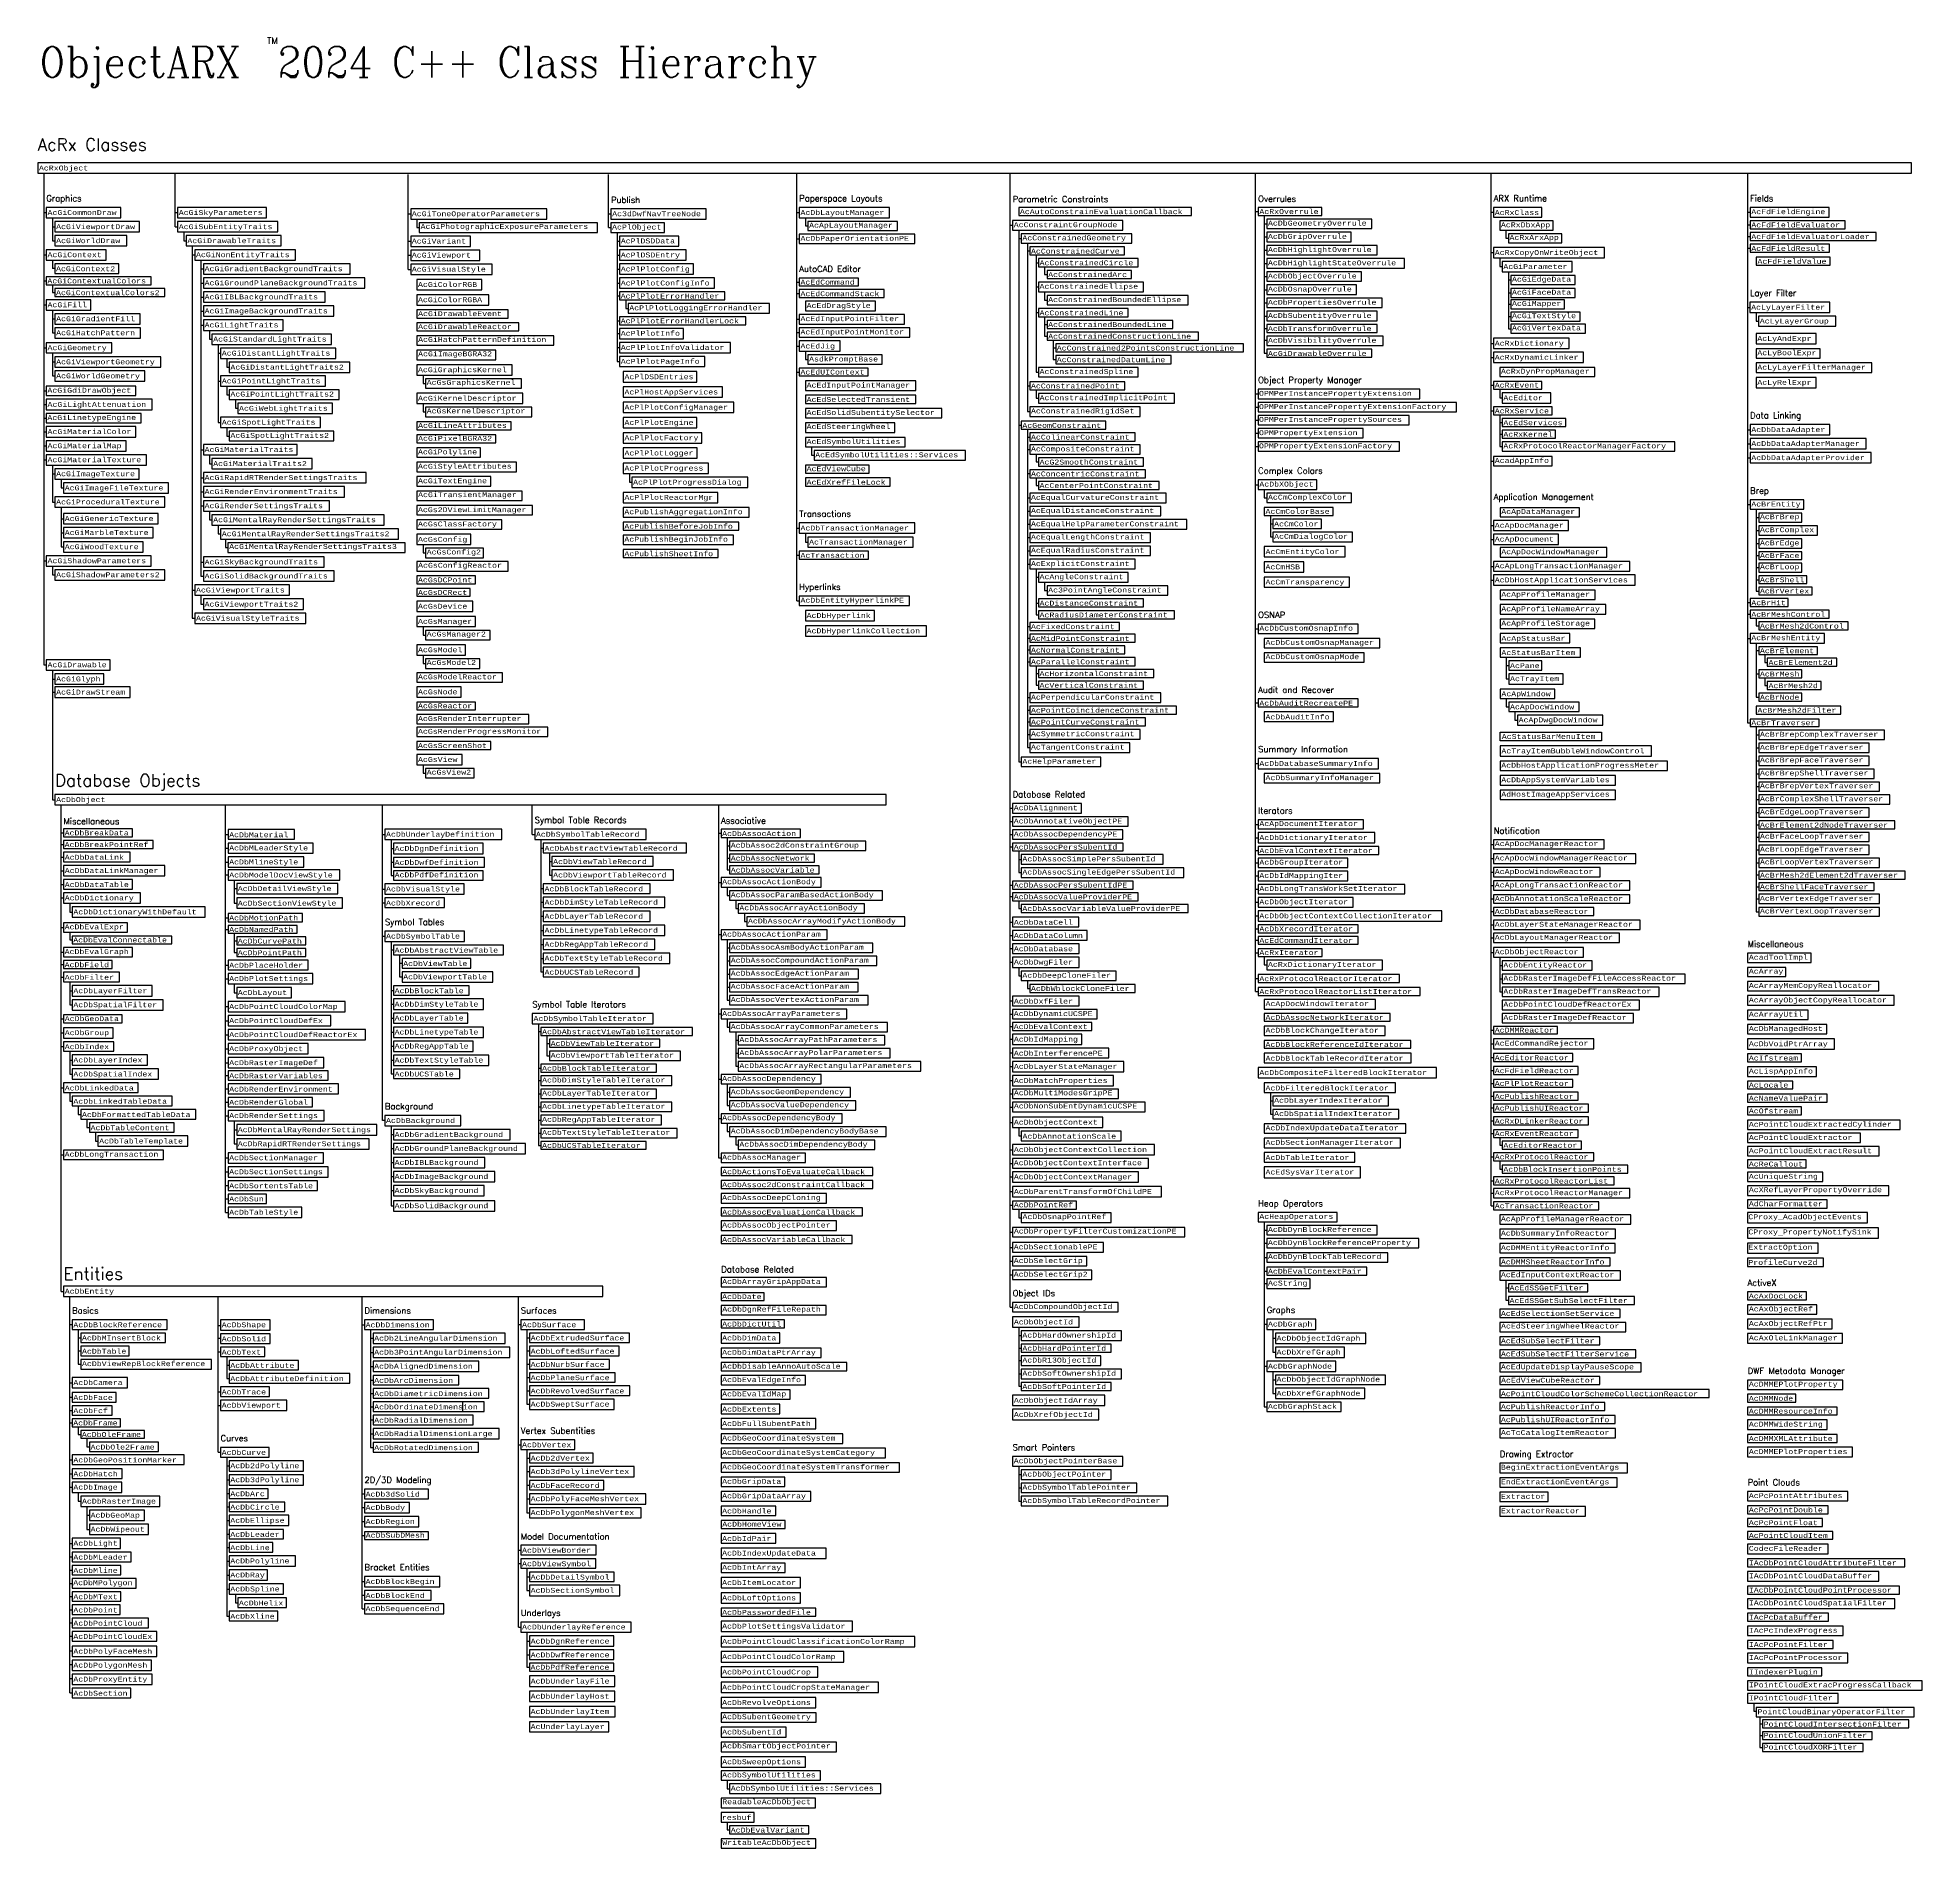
# Model space of a CAD drawing. Header units: inches. Extents: x 349 to 921, y -346 to 10.
# Drawn here: x 349.9 to 503.1, y -136.9 to 10.3 of the extents above; entities that cross this region are included whole.
import ezdxf
from ezdxf.enums import TextEntityAlignment as Align

# ---------------------------------------------------------------- set-up
doc = ezdxf.new("R2010")
doc.units = ezdxf.units.IN
doc.header["$MEASUREMENT"] = 0
for name, color, linetype in [('ObjectARX 2009 Unmanaged classes', 7, 'Continuous'), ('ObjectARX 2009 Unmanaged classes w .NET Wrappers', 3, 'Continuous'), ('ObjectARX 2010 Unmanaged classes', 7, 'Continuous'), ('ObjectARX 2010 Unmanaged classes w .NET Wrappers', 3, 'Continuous'), ('Unmanaged classes', 7, 'Continuous'), ('Unmanaged classes w .NET Wrappers', 3, 'Continuous')]:
    doc.layers.add(name, color=color, linetype=linetype)
doc.styles.add('Categories', font='romanc.shx', dxfattribs={"height": 0.5})
doc.styles.add('Headings', font='romanc.shx', dxfattribs={"height": 1})
doc.styles.get("Standard").update_dxf_attribs({"font": 'cour.ttf'})
doc.styles.add('Title', font='romanc.shx', dxfattribs={"width": 0.9})
doc.styles.add('Unmanaged', font='cour.ttf', dxfattribs={"height": 0.2})

msp = doc.modelspace()

# ---------------------------------------------------------------- linework, layer by layer
for p, q in [((350.4, -0.74), (350.4, -40.71)), ((361.07, -5.09), (361.07, -0.74)), ((380.03, -8.55), (380.03, -0.84)), ((396.31, -5.15), (396.31, -0.84)), ((411.62, -35.49), (411.62, -0.74)), ((428.97, -92.93), (428.97, -0.74)), ((448.93, -67.25), (448.93, -0.77)), ((468.08, -84.68), (468.08, -0.74)), ((488.93, -0.74), (488.93, -45.42)), ((350.4, -3.94), (350.6, -3.94)), ((351.1, -4.36), (351.1, -6.23)), ((361.07, -3.94), (361.27, -3.94)), ((380.03, -4.04), (380.23, -4.04)), ((380.73, -4.46), (380.73, -5.15)), ((396.31, -4.04), (396.51, -4.04)), ((411.62, -3.94), (411.82, -3.94)), ((412.32, -4.36), (412.32, -5.02)), ((448.93, -3.84), (449.13, -3.84)), ((449.63, -4.16), (449.63, -15.37)), ((468.08, -3.91), (468.28, -3.91)), ((488.93, -3.91), (489.13, -3.91)), ((351.1, -5.09), (351.3, -5.09)), ((361.07, -5.09), (361.27, -5.09)), ((361.77, -5.51), (361.77, -6.23)), ((380.73, -5.15), (380.93, -5.15)), ((396.31, -5.15), (396.51, -5.15)), ((397.01, -5.54), (397.01, -16.05)), ((411.62, -6.08), (411.82, -6.08)), ((412.32, -5.02), (412.52, -5.02)), ((428.97, -4.96), (429.17, -4.96)), ((429.67, -5.35), (429.67, -48.6)), ((429.67, -6.04), (429.87, -6.04)), ((449.63, -4.84), (449.83, -4.84)), ((449.63, -5.91), (449.83, -5.91)), ((469.28, -5.36), (469.28, -6.02)), ((469.28, -6.02), (469.48, -6.02)), ((488.93, -4.92), (489.13, -4.92)), ((488.93, -5.88), (489.13, -5.88)), ((350.4, -7.37), (350.6, -7.37)), ((351.1, -6.23), (351.3, -6.23)), ((361.77, -6.23), (361.97, -6.23)), ((362.47, -6.65), (362.47, -36.92)), ((362.47, -7.37), (362.67, -7.37)), ((380.03, -6.26), (380.23, -6.26)), ((380.03, -7.4), (380.23, -7.4)), ((397.01, -6.26), (397.21, -6.26)), ((397.01, -7.39), (397.21, -7.39)), ((430.37, -6.43), (430.37, -20.11)), ((430.37, -7.05), (430.57, -7.05)), ((431.07, -7.38), (431.07, -16.9)), ((449.63, -6.99), (449.83, -6.99)), ((468.08, -7.18), (468.28, -7.18)), ((468.78, -7.61), (468.78, -8.33)), ((488.93, -6.83), (489.13, -6.83)), ((351.1, -7.79), (351.1, -8.49)), ((351.3, -8.49), (351.1, -8.49)), ((363.17, -7.79), (363.17, -33.49)), ((363.17, -8.51), (363.37, -8.51)), ((380.03, -8.55), (380.23, -8.55)), ((397.01, -8.53), (397.21, -8.53)), ((431.07, -8.01), (431.27, -8.01)), ((431.77, -8.34), (431.77, -8.96)), ((431.77, -8.96), (431.97, -8.96)), ((449.63, -8.06), (449.83, -8.06)), ((449.63, -9.14), (449.83, -9.14)), ((468.78, -8.33), (468.98, -8.33)), ((469.48, -8.75), (469.48, -13.38)), ((350.4, -9.48), (350.6, -9.48)), ((351.1, -9.81), (351.1, -10.43)), ((351.1, -10.43), (351.3, -10.43)), ((363.17, -9.66), (363.37, -9.66)), ((397.01, -9.67), (397.21, -9.67)), ((397.01, -10.71), (397.21, -10.71)), ((411.62, -9.58), (411.82, -9.58)), ((411.62, -10.52), (411.82, -10.52)), ((431.07, -9.98), (431.27, -9.98)), ((431.77, -10.37), (431.77, -11.05)), ((449.63, -10.21), (449.83, -10.21)), ((469.48, -9.41), (469.68, -9.41)), ((469.48, -10.47), (469.68, -10.47)), ((350.4, -11.44), (350.6, -11.44)), ((351.1, -11.86), (351.1, -13.72)), ((363.17, -10.8), (363.37, -10.8)), ((363.17, -11.94), (363.37, -11.94)), ((397.71, -11.03), (397.71, -11.72)), ((397.71, -11.72), (397.91, -11.72)), ((431.07, -12.07), (431.27, -12.07)), ((431.77, -11.05), (431.97, -11.05)), ((449.63, -11.27), (449.83, -11.27)), ((469.48, -11.39), (469.68, -11.39)), ((488.92, -11.64), (489.12, -11.64)), ((489.62, -12.06), (489.62, -12.76)), ((351.1, -12.58), (351.3, -12.58)), ((351.1, -13.72), (351.3, -13.72)), ((363.17, -13.08), (363.37, -13.08)), ((363.87, -13.51), (363.87, -14.23)), ((397.01, -12.73), (397.21, -12.73)), ((397.01, -13.77), (397.21, -13.77)), ((411.62, -12.61), (411.82, -12.61)), ((411.62, -13.68), (411.82, -13.68)), ((431.77, -12.4), (431.77, -13.98)), ((431.77, -13.02), (431.97, -13.02)), ((449.63, -12.35), (449.83, -12.35)), ((449.63, -13.36), (449.83, -13.36)), ((469.48, -12.39), (469.68, -12.39)), ((469.48, -13.38), (469.68, -13.38)), ((489.62, -12.76), (489.82, -12.76)), ((350.4, -14.93), (350.6, -14.93)), ((363.87, -14.23), (364.07, -14.23)), ((364.57, -14.65), (364.57, -20.99)), ((397.01, -14.91), (397.21, -14.91)), ((411.62, -14.79), (411.82, -14.79)), ((412.32, -15.21), (412.32, -15.89)), ((431.77, -13.98), (431.97, -13.98)), ((432.47, -14.31), (432.47, -15.89)), ((432.47, -14.93), (432.67, -14.93)), ((449.63, -14.3), (449.83, -14.3)), ((468.08, -14.57), (468.28, -14.57)), ((351.1, -15.35), (351.1, -17.22)), ((351.1, -16.07), (351.3, -16.07)), ((364.57, -15.37), (364.77, -15.37)), ((365.27, -15.79), (365.27, -16.51)), ((365.27, -16.51), (365.47, -16.51)), ((397.01, -16.05), (397.21, -16.05)), ((412.32, -15.89), (412.52, -15.89)), ((432.47, -15.89), (432.67, -15.89)), ((449.63, -15.37), (449.83, -15.37)), ((468.08, -15.71), (468.28, -15.71)), ((351.1, -17.22), (351.3, -17.22)), ((364.57, -17.63), (364.77, -17.63)), ((365.27, -18.05), (365.27, -18.74)), ((381.23, -17.14), (381.23, -17.83)), ((381.23, -17.83), (381.43, -17.83)), ((411.62, -16.9), (411.82, -16.9)), ((430.37, -18.02), (430.57, -18.02)), ((431.07, -16.9), (431.27, -16.9)), ((431.07, -18.35), (431.07, -19.03)), ((468.08, -17.97), (468.28, -17.97)), ((468.78, -18.28), (468.78, -19)), ((350.4, -18.43), (350.6, -18.43)), ((350.4, -19.54), (350.6, -19.54)), ((365.27, -18.74), (365.47, -18.74)), ((365.97, -19.12), (365.97, -19.84)), ((365.97, -19.84), (366.17, -19.84)), ((381.23, -19.46), (381.23, -20.14)), ((431.07, -19.03), (431.27, -19.03)), ((448.93, -18.68), (449.13, -18.68)), ((448.93, -19.75), (449.13, -19.75)), ((468.78, -19), (468.98, -19)), ((350.4, -20.64), (350.6, -20.64)), ((364.57, -20.99), (364.77, -20.99)), ((365.27, -21.41), (365.27, -22.1)), ((381.23, -20.14), (381.43, -20.14)), ((429.67, -21.22), (429.87, -21.22)), ((430.37, -20.11), (430.57, -20.11)), ((448.93, -20.81), (449.13, -20.81)), ((468.08, -20.05), (468.28, -20.05)), ((468.78, -20.37), (468.78, -22.95)), ((468.78, -21), (468.98, -21)), ((350.4, -21.75), (350.6, -21.75)), ((350.4, -22.9), (350.6, -22.9)), ((365.27, -22.1), (365.47, -22.1)), ((412.82, -22.98), (412.82, -23.67)), ((430.37, -21.55), (430.37, -47.43)), ((430.37, -22.18), (430.57, -22.18)), ((448.93, -21.87), (449.13, -21.87)), ((448.93, -22.95), (449.13, -22.95)), ((468.78, -21.95), (468.98, -21.95)), ((468.78, -22.95), (468.98, -22.95)), ((488.93, -21.59), (489.13, -21.59)), ((488.93, -22.73), (489.13, -22.73)), ((350.4, -24.04), (350.6, -24.04)), ((351.1, -24.46), (351.1, -27.47)), ((363.17, -23.21), (363.37, -23.21)), ((363.87, -23.63), (363.87, -24.35)), ((363.87, -24.35), (364.07, -24.35)), ((412.82, -23.67), (413.02, -23.67)), ((430.37, -23.19), (430.57, -23.19)), ((431.07, -23.58), (431.07, -24.21)), ((431.07, -24.21), (431.27, -24.21)), ((468.08, -24.14), (468.28, -24.14)), ((488.93, -23.87), (489.13, -23.87)), ((351.1, -25.18), (351.3, -25.18)), ((351.8, -25.6), (351.8, -26.32)), ((363.17, -25.49), (363.37, -25.49)), ((398.01, -25.14), (398.01, -25.86)), ((398.01, -25.86), (398.21, -25.86)), ((430.37, -25.16), (430.57, -25.16)), ((431.07, -25.49), (431.07, -26.12)), ((351.1, -27.47), (351.3, -27.47)), ((351.8, -26.32), (352, -26.32)), ((363.17, -26.63), (363.37, -26.63)), ((430.37, -27.13), (430.57, -27.13)), ((431.07, -26.12), (431.27, -26.12)), ((431.07, -26.12), (431.27, -26.12)), ((448.93, -26.06), (449.13, -26.06)), ((449.63, -26.44), (449.63, -27.13)), ((449.63, -27.13), (449.83, -27.13)), ((351.8, -27.89), (351.8, -31.11)), ((351.8, -28.82), (352, -28.82)), ((363.17, -27.78), (363.37, -27.78)), ((363.87, -28.2), (363.87, -28.92)), ((363.87, -28.92), (364.07, -28.92)), ((430.37, -28.21), (430.57, -28.21)), ((450.13, -28.55), (450.13, -30.3)), ((488.93, -27.68), (489.13, -27.68)), ((489.63, -28.06), (489.63, -34.71)), ((489.63, -28.73), (489.83, -28.73)), ((351.8, -29.96), (352, -29.96)), ((364.57, -29.34), (364.57, -30.06)), ((364.57, -30.06), (364.77, -30.06)), ((365.17, -30.48), (365.17, -31.17)), ((411.62, -29.59), (411.82, -29.59)), ((412.32, -30.01), (412.32, -30.73)), ((430.37, -29.28), (430.57, -29.28)), ((430.37, -30.36), (430.57, -30.36)), ((450.13, -29.23), (450.33, -29.23)), ((450.13, -30.3), (450.33, -30.3)), ((468.08, -29.38), (468.28, -29.38)), ((468.08, -30.5), (468.28, -30.5)), ((489.63, -29.78), (489.83, -29.78)), ((351.8, -31.11), (352, -31.11)), ((365.17, -31.17), (365.37, -31.17)), ((381.23, -30.93), (381.23, -31.61)), ((381.23, -31.61), (381.43, -31.61)), ((411.62, -31.78), (411.82, -31.78)), ((412.32, -30.73), (412.52, -30.73)), ((430.37, -31.43), (430.57, -31.43)), ((489.63, -30.84), (489.83, -30.84)), ((489.63, -31.82), (489.83, -31.82)), ((350.4, -32.25), (350.6, -32.25)), ((351.1, -32.67), (351.1, -33.39)), ((351.1, -33.39), (351.3, -33.39)), ((363.17, -32.35), (363.37, -32.35)), ((363.17, -33.49), (363.37, -33.49)), ((430.37, -32.51), (430.57, -32.51)), ((431.07, -32.9), (431.07, -36.63)), ((431.07, -33.58), (431.27, -33.58)), ((468.08, -32.7), (468.28, -32.7)), ((489.63, -32.79), (489.83, -32.79)), ((362.47, -34.63), (362.67, -34.63)), ((363.17, -35.05), (363.17, -35.78)), ((431.77, -33.97), (431.77, -34.66)), ((431.77, -34.66), (431.97, -34.66)), ((468.08, -33.81), (468.28, -33.81)), ((489.63, -33.78), (489.83, -33.78)), ((489.63, -34.71), (489.83, -34.71)), ((363.17, -35.78), (363.37, -35.78)), ((411.62, -35.49), (411.82, -35.49)), ((431.07, -35.68), (431.27, -35.68)), ((431.07, -36.63), (431.27, -36.63)), ((488.93, -35.64), (489.13, -35.64)), ((488.93, -36.59), (489.13, -36.59)), ((362.47, -36.92), (362.67, -36.92)), ((381.23, -37.6), (381.23, -38.29)), ((381.23, -38.29), (381.43, -38.29)), ((430.37, -37.58), (430.57, -37.58)), ((448.93, -37.77), (449.13, -37.77)), ((489.63, -36.91), (489.63, -37.53)), ((489.63, -37.53), (489.83, -37.53)), ((430.37, -38.54), (430.57, -38.54)), ((430.37, -39.49), (430.57, -39.49)), ((488.93, -38.55), (489.13, -38.55)), ((489.63, -38.93), (489.63, -43.34)), ((489.63, -39.55), (489.83, -39.55)), ((350.4, -40.71), (350.6, -40.71)), ((351.1, -41.13), (351.1, -51.67)), ((381.23, -39.91), (381.23, -40.6)), ((381.23, -40.6), (381.43, -40.6)), ((430.37, -40.45), (430.57, -40.45)), ((431.07, -40.78), (431.07, -42.36)), ((469.31, -40.08), (469.31, -41.85)), ((469.31, -40.76), (469.51, -40.76)), ((490.33, -39.87), (490.33, -40.5)), ((490.33, -40.5), (490.53, -40.5)), ((351.1, -41.86), (351.3, -41.86)), ((431.07, -41.4), (431.27, -41.4)), ((431.07, -42.36), (431.27, -42.36)), ((469.31, -41.85), (469.51, -41.85)), ((489.63, -41.44), (489.83, -41.44)), ((490.33, -41.76), (490.33, -42.39)), ((490.33, -42.39), (490.53, -42.39)), ((351.1, -42.93), (351.3, -42.93)), ((430.37, -43.37), (430.57, -43.37)), ((430.37, -44.39), (430.57, -44.39)), ((448.93, -43.8), (449.13, -43.8)), ((469.31, -43.43), (469.31, -44.11)), ((469.31, -44.11), (469.51, -44.11)), ((489.63, -43.34), (489.83, -43.34)), ((430.37, -45.34), (430.57, -45.34)), ((470.01, -44.49), (470.01, -45.2)), ((470.01, -45.2), (470.21, -45.2)), ((488.93, -45.42), (489.13, -45.42)), ((489.63, -45.72), (489.63, -60.78)), ((430.37, -46.36), (430.57, -46.36)), ((430.37, -47.43), (430.57, -47.43)), ((489.63, -46.4), (489.83, -46.4)), ((489.63, -47.46), (489.83, -47.46)), ((381.23, -48.83), (381.23, -49.52)), ((429.67, -48.6), (429.87, -48.6)), ((448.93, -48.73), (449.13, -48.73)), ((489.63, -48.51), (489.83, -48.51)), ((381.23, -49.52), (381.43, -49.52)), ((489.63, -49.56), (489.83, -49.56)), ((351.1, -51.67), (351.3, -51.67)), ((351.8, -91.64), (351.8, -52.09)), ((365.18, -85.22), (365.18, -52.09)), ((377.93, -77.76), (377.93, -52.09)), ((390.11, -54.49), (390.11, -52.09)), ((405.26, -52.09), (405.26, -80.79)), ((489.63, -50.6), (489.83, -50.6)), ((489.63, -51.65), (489.83, -51.65)), ((428.97, -52.37), (429.17, -52.37)), ((428.97, -53.45), (429.17, -53.45)), ((489.63, -52.71), (489.83, -52.71)), ((351.8, -54.36), (352, -54.36)), ((365.18, -54.49), (365.38, -54.49)), ((377.93, -54.49), (378.13, -54.49)), ((378.63, -54.91), (378.63, -57.83)), ((390.11, -54.49), (390.31, -54.49)), ((390.81, -54.91), (390.81, -65.67)), ((405.26, -54.4), (405.46, -54.4)), ((405.96, -54.73), (405.96, -57.37)), ((428.97, -54.51), (429.17, -54.51)), ((448.93, -53.68), (449.13, -53.68)), ((448.93, -54.76), (449.13, -54.76)), ((489.63, -53.72), (489.83, -53.72)), ((489.63, -54.71), (489.83, -54.71)), ((351.8, -55.31), (352, -55.31)), ((351.8, -56.33), (352, -56.33)), ((365.18, -55.6), (365.38, -55.6)), ((378.63, -55.63), (378.83, -55.63)), ((390.81, -55.6), (391.01, -55.6)), ((391.51, -55.99), (391.51, -57.8)), ((391.51, -56.68), (391.71, -56.68)), ((405.96, -55.42), (406.16, -55.42)), ((405.96, -56.42), (406.16, -56.42)), ((428.97, -55.51), (429.17, -55.51)), ((429.67, -55.83), (429.67, -57.6)), ((429.67, -56.52), (429.87, -56.52)), ((448.93, -55.81), (449.13, -55.81)), ((468.08, -55.3), (468.28, -55.3)), ((468.08, -56.46), (468.28, -56.46)), ((489.63, -55.75), (489.83, -55.75)), ((351.8, -57.44), (352, -57.44)), ((365.18, -56.74), (365.38, -56.74)), ((365.18, -57.78), (365.38, -57.78)), ((365.88, -58.21), (365.88, -60.08)), ((378.63, -56.75), (378.83, -56.75)), ((378.63, -57.83), (378.83, -57.83)), ((378.63, -57.83), (378.83, -57.83)), ((391.51, -57.8), (391.71, -57.8)), ((405.96, -57.37), (406.16, -57.37)), ((429.67, -57.6), (429.87, -57.6)), ((448.93, -56.81), (449.13, -56.81)), ((448.93, -57.87), (449.13, -57.87)), ((468.08, -57.56), (468.28, -57.56)), ((489.63, -56.8), (489.83, -56.8)), ((489.63, -57.79), (489.83, -57.79)), ((351.8, -58.55), (352, -58.55)), ((351.8, -59.66), (352, -59.66)), ((365.88, -58.89), (366.08, -58.89)), ((377.93, -58.94), (378.13, -58.94)), ((390.81, -58.9), (391.01, -58.9)), ((405.26, -58.39), (405.46, -58.39)), ((405.96, -58.77), (405.96, -59.45)), ((405.96, -59.45), (406.16, -59.45)), ((428.97, -58.61), (429.17, -58.61)), ((428.97, -59.55), (429.17, -59.55)), ((448.93, -58.94), (449.13, -58.94)), ((468.08, -58.64), (468.28, -58.64)), ((468.08, -59.74), (468.28, -59.74)), ((489.63, -58.74), (489.83, -58.74)), ((489.63, -59.74), (489.83, -59.74)), ((352.5, -60.08), (352.5, -60.8)), ((352.5, -60.8), (352.7, -60.8)), ((365.18, -61.26), (365.38, -61.26)), ((365.88, -60.08), (366.08, -60.08)), ((377.93, -60.05), (378.13, -60.05)), ((390.81, -60.01), (391.01, -60.01)), ((390.81, -61.15), (391.01, -61.15)), ((406.66, -59.84), (406.66, -60.52)), ((406.66, -60.52), (406.86, -60.52)), ((407.36, -60.9), (407.36, -61.58)), ((429.67, -59.88), (429.67, -60.51)), ((429.67, -60.51), (429.87, -60.51)), ((448.93, -60.01), (449.13, -60.01)), ((448.93, -61.12), (449.13, -61.12)), ((468.08, -60.75), (468.28, -60.75)), ((489.63, -60.78), (489.83, -60.78)), ((351.8, -62.07), (352, -62.07)), ((352.5, -62.45), (352.5, -63.07)), ((365.18, -62.21), (365.38, -62.21)), ((365.88, -62.53), (365.88, -64.1)), ((377.93, -62.77), (378.13, -62.77)), ((390.81, -62.29), (391.01, -62.29)), ((405.26, -62.64), (405.46, -62.64)), ((407.36, -61.58), (407.56, -61.58)), ((428.97, -61.62), (429.17, -61.62)), ((428.97, -62.7), (429.17, -62.7)), ((448.93, -62.16), (449.13, -62.16)), ((468.08, -61.85), (468.28, -61.85)), ((351.8, -64.07), (352, -64.07)), ((352.5, -63.07), (352.7, -63.07)), ((365.88, -63.15), (366.08, -63.15)), ((365.88, -64.1), (366.08, -64.1)), ((378.63, -63.19), (378.63, -73.95)), ((378.63, -63.88), (378.83, -63.88)), ((379.33, -64.27), (379.33, -66.08)), ((390.81, -63.43), (391.01, -63.43)), ((405.96, -63.03), (405.96, -67.96)), ((405.96, -63.71), (406.16, -63.71)), ((428.97, -63.77), (429.17, -63.77)), ((448.93, -63.1), (449.13, -63.1)), ((448.93, -64.11), (449.13, -64.11)), ((468.08, -62.91), (468.28, -62.91)), ((468.08, -64.08), (468.28, -64.08)), ((351.8, -65.07), (352, -65.07)), ((365.18, -65.11), (365.38, -65.11)), ((379.33, -64.96), (379.53, -64.96)), ((390.81, -64.57), (391.01, -64.57)), ((390.81, -65.67), (391.01, -65.67)), ((405.96, -64.77), (406.16, -64.77)), ((405.96, -65.84), (406.16, -65.84)), ((428.97, -64.88), (429.17, -64.88)), ((429.67, -65.3), (429.67, -65.99)), ((449.63, -64.41), (449.63, -65.1)), ((449.63, -65.1), (449.83, -65.1)), ((468.78, -64.46), (468.78, -67.29)), ((468.78, -65.15), (468.98, -65.15)), ((351.8, -66.09), (352, -66.09)), ((352.5, -66.48), (352.5, -68.35)), ((352.5, -67.21), (352.7, -67.21)), ((365.18, -66.22), (365.38, -66.22)), ((365.88, -66.64), (365.88, -67.36)), ((365.88, -67.36), (366.08, -67.36)), ((378.63, -67.19), (378.83, -67.19)), ((379.33, -66.08), (379.53, -66.08)), ((405.96, -66.9), (406.16, -66.9)), ((429.67, -65.99), (429.87, -65.99)), ((430.37, -66.38), (430.37, -67.01)), ((430.37, -67.01), (430.57, -67.01)), ((448.93, -66.21), (449.13, -66.21)), ((448.93, -67.25), (449.13, -67.25)), ((468.78, -66.23), (468.98, -66.23)), ((468.78, -67.29), (468.98, -67.29)), ((352.5, -68.35), (352.7, -68.35)), ((365.18, -68.49), (365.38, -68.49)), ((378.63, -68.3), (378.83, -68.3)), ((405.96, -67.96), (406.16, -67.96)), ((428.97, -68.02), (429.17, -68.02)), ((351.8, -69.49), (352, -69.49)), ((365.18, -69.64), (365.38, -69.64)), ((378.63, -69.43), (378.83, -69.43)), ((390.61, -69.89), (390.61, -79.77)), ((405.26, -69.09), (405.46, -69.09)), ((405.96, -69.48), (405.96, -70.16)), ((405.96, -70.16), (406.16, -70.16)), ((428.97, -69.1), (429.17, -69.1)), ((428.97, -70.11), (429.17, -70.11)), ((468.08, -70.4), (468.28, -70.4)), ((468.08, -70.4), (468.28, -70.4)), ((468.08, -70.4), (468.28, -70.4)), ((351.8, -70.63), (352, -70.63)), ((351.8, -71.73), (352, -71.73)), ((365.18, -70.78), (365.38, -70.78)), ((365.18, -71.92), (365.38, -71.92)), ((378.63, -70.57), (378.83, -70.57)), ((378.63, -71.71), (378.83, -71.71)), ((390.61, -70.52), (390.81, -70.52)), ((391.31, -70.85), (391.31, -72.49)), ((391.31, -71.48), (391.51, -71.48)), ((406.66, -70.54), (406.66, -73.34)), ((406.66, -71.22), (406.86, -71.22)), ((428.97, -71.15), (429.17, -71.15)), ((468.08, -71.52), (468.28, -71.52)), ((352.5, -72.12), (352.5, -73.98)), ((352.5, -72.84), (352.7, -72.84)), ((365.18, -73.06), (365.38, -73.06)), ((378.63, -72.85), (378.83, -72.85)), ((390.61, -73.5), (390.81, -73.5)), ((391.31, -72.49), (391.51, -72.49)), ((406.66, -72.28), (406.86, -72.28)), ((406.66, -73.34), (406.86, -73.34)), ((428.97, -72.26), (429.17, -72.26)), ((428.97, -73.37), (429.17, -73.37)), ((468.08, -72.64), (468.28, -72.64)), ((352.5, -73.98), (352.7, -73.98)), ((365.18, -74.09), (365.38, -74.09)), ((378.63, -73.95), (378.83, -73.95)), ((390.61, -74.51), (390.81, -74.51)), ((405.26, -74.4), (405.46, -74.4)), ((405.96, -74.78), (405.96, -76.52)), ((428.97, -74.51), (429.17, -74.51)), ((468.08, -73.68), (468.28, -73.68)), ((468.08, -74.73), (468.28, -74.73)), ((351.8, -75.09), (352, -75.09)), ((352.5, -75.48), (352.5, -76.17)), ((352.5, -76.17), (352.7, -76.17)), ((353.2, -76.56), (353.2, -77.25)), ((365.18, -75.17), (365.38, -75.17)), ((365.18, -76.25), (365.38, -76.25)), ((390.61, -75.58), (390.81, -75.58)), ((405.96, -75.46), (406.16, -75.46)), ((405.96, -76.52), (406.16, -76.52)), ((428.97, -75.58), (429.17, -75.58)), ((450.13, -75.48), (450.13, -77.23)), ((450.13, -76.16), (450.33, -76.16)), ((468.08, -75.78), (468.28, -75.78)), ((353.2, -77.25), (353.4, -77.25)), ((353.9, -77.64), (353.9, -78.33)), ((365.18, -77.36), (365.38, -77.36)), ((365.88, -77.78), (365.88, -79.65)), ((378.13, -77.76), (377.93, -77.76)), ((390.61, -76.64), (390.81, -76.64)), ((390.61, -77.71), (390.81, -77.71)), ((405.26, -77.58), (405.46, -77.58)), ((405.96, -77.96), (405.96, -78.65)), ((428.97, -76.66), (429.17, -76.66)), ((428.97, -77.9), (429.17, -77.9)), ((450.13, -77.23), (450.33, -77.23)), ((468.08, -76.73), (468.28, -76.73)), ((468.08, -77.79), (468.28, -77.79)), ((353.9, -78.33), (354.1, -78.33)), ((354.6, -78.71), (354.6, -79.43)), ((354.6, -79.43), (354.8, -79.43)), ((365.88, -78.51), (366.08, -78.51)), ((365.88, -79.65), (366.08, -79.65)), ((378.63, -78.18), (378.63, -84.69)), ((378.63, -78.9), (378.83, -78.9)), ((390.61, -78.77), (390.81, -78.77)), ((405.96, -78.65), (406.16, -78.65)), ((406.66, -79.04), (406.66, -79.72)), ((429.67, -78.32), (429.67, -79.01)), ((429.67, -79.01), (429.87, -79.01)), ((468.08, -78.82), (468.28, -78.82)), ((468.78, -79.13), (468.78, -79.75)), ((351.8, -80.54), (352, -80.54)), ((365.18, -80.79), (365.38, -80.79)), ((378.63, -80.04), (378.83, -80.04)), ((378.63, -81.17), (378.83, -81.17)), ((390.61, -79.77), (390.81, -79.77)), ((405.26, -80.79), (405.46, -80.79)), ((406.66, -79.72), (406.86, -79.72)), ((406.66, -79.72), (406.86, -79.72)), ((428.97, -80.13), (429.17, -80.13)), ((468.08, -80.7), (468.28, -80.7)), ((468.78, -79.75), (468.98, -79.75)), ((468.78, -81.02), (468.78, -81.71)), ((365.18, -81.93), (365.38, -81.93)), ((378.63, -82.31), (378.83, -82.31)), ((428.97, -81.24), (429.17, -81.24)), ((428.97, -82.34), (429.17, -82.34)), ((468.08, -82.66), (468.28, -82.66)), ((468.78, -81.71), (468.98, -81.71)), ((365.18, -83.04), (365.38, -83.04)), ((365.18, -84.12), (365.38, -84.12)), ((378.63, -83.45), (378.83, -83.45)), ((428.97, -83.53), (429.17, -83.53)), ((468.08, -83.67), (468.28, -83.67)), ((365.18, -85.22), (365.38, -85.22)), ((378.63, -84.69), (378.83, -84.69)), ((428.97, -84.64), (429.17, -84.64)), ((429.67, -84.97), (429.67, -85.66)), ((429.67, -85.66), (429.87, -85.66)), ((468.08, -84.68), (468.28, -84.68)), ((428.97, -86.83), (429.17, -86.83)), ((449.63, -85.99), (449.63, -101.04)), ((449.63, -86.67), (449.83, -86.67)), ((428.97, -88.07), (429.17, -88.07)), ((449.63, -87.73), (449.83, -87.73)), ((428.97, -89.18), (429.17, -89.18)), ((428.97, -90.29), (429.17, -90.29)), ((449.63, -88.89), (449.83, -88.89)), ((449.63, -90), (449.83, -90)), ((351.8, -91.64), (352, -91.64)), ((449.63, -91.01), (449.83, -91.01)), ((469.28, -90.72), (469.28, -92.37)), ((469.28, -91.35), (469.48, -91.35)), ((352.5, -124.27), (352.5, -92.06)), ((364.57, -104.72), (364.57, -92.06)), ((376.27, -117.46), (376.27, -92.06)), ((388.98, -118.94), (388.98, -92.06)), ((428.97, -92.93), (429.17, -92.93)), ((428.97, -92.93), (429.17, -92.93)), ((469.28, -92.37), (469.48, -92.37)), ((352.5, -94.34), (352.7, -94.34)), ((353.2, -94.73), (353.2, -97.57)), ((364.57, -94.42), (364.77, -94.42)), ((376.27, -94.35), (376.47, -94.35)), ((376.97, -94.74), (376.97, -104.33)), ((388.98, -94.34), (389.18, -94.34)), ((389.68, -94.73), (389.68, -100.82)), ((429.67, -94.56), (429.67, -99.36)), ((449.63, -94.32), (449.83, -94.32)), ((450.33, -94.73), (450.33, -96.59)), ((353.2, -95.42), (353.4, -95.42)), ((353.2, -96.49), (353.4, -96.49)), ((364.57, -95.45), (364.77, -95.45)), ((376.97, -95.46), (377.17, -95.46)), ((389.68, -95.42), (389.88, -95.42)), ((389.68, -96.49), (389.88, -96.49)), ((429.67, -95.24), (429.87, -95.24)), ((429.67, -96.26), (429.87, -96.26)), ((450.33, -95.46), (450.53, -95.46)), ((353.2, -97.57), (353.4, -97.57)), ((364.57, -96.56), (364.77, -96.56)), ((365.27, -96.95), (365.27, -98.72)), ((365.27, -97.64), (365.47, -97.64)), ((376.97, -96.6), (377.17, -96.6)), ((376.97, -97.74), (377.17, -97.74)), ((389.68, -97.57), (389.88, -97.57)), ((429.67, -97.27), (429.87, -97.27)), ((449.63, -97.73), (449.83, -97.73)), ((450.33, -96.59), (450.53, -96.59)), ((352.5, -99.07), (352.7, -99.07)), ((365.27, -98.72), (365.47, -98.72)), ((376.97, -98.86), (377.17, -98.86)), ((389.68, -98.64), (389.88, -98.64)), ((429.67, -98.35), (429.87, -98.35)), ((429.67, -99.36), (429.87, -99.36)), ((450.33, -98.15), (450.33, -99.94)), ((450.33, -98.84), (450.53, -98.84)), ((352.5, -100.25), (352.7, -100.25)), ((364.57, -99.8), (364.77, -99.8)), ((364.57, -100.91), (364.77, -100.91)), ((376.97, -99.94), (377.17, -99.94)), ((376.97, -101.02), (377.17, -101.02)), ((389.68, -99.72), (389.88, -99.72)), ((389.68, -100.82), (389.88, -100.82)), ((449.63, -101.04), (449.83, -101.04)), ((450.33, -99.94), (450.53, -99.94)), ((352.5, -101.33), (352.7, -101.33)), ((352.5, -102.33), (352.7, -102.33)), ((353.2, -102.65), (353.2, -103.27)), ((376.97, -102.1), (377.17, -102.1)), ((353.2, -103.27), (353.4, -103.27)), ((353.9, -103.59), (353.9, -104.28)), ((376.97, -103.22), (377.17, -103.22)), ((388.98, -104.11), (389.18, -104.11)), ((352.5, -105.33), (352.7, -105.33)), ((353.9, -104.28), (354.1, -104.28)), ((364.57, -104.72), (364.77, -104.72)), ((365.27, -105.11), (365.27, -118.04)), ((376.97, -104.33), (377.17, -104.33)), ((389.68, -104.5), (389.68, -109.65)), ((389.68, -105.19), (389.88, -105.19)), ((352.5, -106.47), (352.7, -106.47)), ((365.27, -105.83), (365.47, -105.83)), ((365.27, -106.97), (365.47, -106.97)), ((389.68, -106.3), (389.88, -106.3)), ((429.67, -105.85), (429.67, -108.69)), ((429.67, -106.54), (429.87, -106.54)), ((352.5, -107.57), (352.7, -107.57)), ((353.2, -107.99), (353.2, -108.71)), ((353.2, -108.71), (353.4, -108.71)), ((365.27, -108.08), (365.47, -108.08)), ((376.27, -108.11), (376.47, -108.11)), ((389.68, -107.41), (389.88, -107.41)), ((389.68, -108.51), (389.88, -108.51)), ((429.67, -107.62), (429.87, -107.62)), ((429.67, -108.69), (429.87, -108.69)), ((353.9, -109.13), (353.9, -110.99)), ((353.9, -109.85), (354.1, -109.85)), ((365.27, -109.16), (365.47, -109.16)), ((365.27, -110.27), (365.47, -110.27)), ((376.27, -109.22), (376.47, -109.22)), ((389.68, -109.65), (389.88, -109.65)), ((353.9, -110.99), (354.1, -110.99)), ((365.27, -111.38), (365.47, -111.38)), ((376.27, -110.36), (376.47, -110.36)), ((376.27, -111.5), (376.47, -111.5)), ((352.5, -112.13), (352.7, -112.13)), ((352.5, -113.23), (352.7, -113.23)), ((365.27, -112.46), (365.47, -112.46)), ((388.98, -112.67), (389.18, -112.67)), ((352.5, -114.31), (352.7, -114.31)), ((365.27, -113.57), (365.47, -113.57)), ((365.27, -114.71), (365.47, -114.71)), ((388.98, -113.77), (389.18, -113.77)), ((389.68, -114.16), (389.68, -115.96)), ((389.68, -114.85), (389.88, -114.85)), ((352.5, -115.38), (352.7, -115.38)), ((352.5, -116.45), (352.7, -116.45)), ((365.27, -115.85), (365.47, -115.85)), ((365.97, -116.27), (365.97, -116.96)), ((376.27, -115.24), (376.47, -115.24)), ((376.27, -116.35), (376.47, -116.35)), ((389.68, -115.96), (389.88, -115.96)), ((352.5, -117.53), (352.7, -117.53)), ((365.97, -116.96), (366.17, -116.96)), ((376.27, -117.46), (376.47, -117.46)), ((352.5, -118.6), (352.7, -118.6)), ((365.27, -118.04), (365.47, -118.04)), ((388.98, -118.94), (389.18, -118.94)), ((389.68, -119.36), (389.68, -122.19)), ((352.5, -119.68), (352.7, -119.68)), ((352.5, -120.88), (352.7, -120.88)), ((389.68, -120.08), (389.88, -120.08)), ((352.5, -121.99), (352.7, -121.99)), ((389.68, -121.19), (389.88, -121.19)), ((389.68, -122.19), (389.88, -122.19)), ((389.68, -122.19), (389.88, -122.19)), ((352.5, -123.13), (352.7, -123.13)), ((352.5, -124.27), (352.7, -124.27)), ((489.43, -125.13), (489.43, -125.76)), ((489.43, -125.76), (489.63, -125.76)), ((489.93, -126.23), (489.93, -128.72)), ((489.93, -126.81), (490.13, -126.81)), ((489.93, -127.76), (490.13, -127.76)), ((489.93, -128.72), (490.13, -128.72)), ((405.96, -131.39), (405.96, -132.08)), ((405.96, -132.08), (406.16, -132.08)), ((405.96, -134.79), (405.96, -135.42)), ((405.96, -135.42), (406.16, -135.42))]:
    msp.add_line(p, q)
for points in [[(349.9, 0.1), (349.9, -0.74), (502.25, -0.74), (502.26, 0.1)], [(350.6, -3.52), (350.6, -4.36), (356.65, -4.36), (356.65, -3.52)], [(361.27, -3.52), (361.27, -4.36), (368.5, -4.36), (368.5, -3.52)], [(380.23, -3.62), (380.23, -4.46), (391.29, -4.46), (391.29, -3.62)], [(396.51, -3.62), (396.51, -4.46), (404.24, -4.46), (404.24, -3.62)], [(411.82, -3.52), (411.82, -4.36), (419.16, -4.36), (419.16, -3.52)], [(429.17, -4.58), (429.17, -5.35), (438.13, -5.35), (438.13, -4.58)], [(429.67, -3.52), (429.67, -4.18), (443.71, -4.18), (443.71, -3.52)], [(449.13, -3.52), (449.13, -4.16), (454.32, -4.16), (454.32, -3.52)], [(449.83, -4.46), (449.83, -5.22), (458.38, -5.22), (458.38, -4.46)], [(468.28, -3.52), (468.28, -4.3), (472.2, -4.3), (472.2, -3.52)], [(468.78, -4.6), (468.78, -5.36), (473.13, -5.36), (473.13, -4.6)], [(489.13, -3.52), (489.13, -4.3), (495.57, -4.3), (495.57, -3.52)], [(489.13, -4.6), (489.13, -5.25), (496.85, -5.25), (496.85, -4.6)], [(351.3, -4.66), (351.3, -5.51), (358.18, -5.51), (358.18, -4.66)], [(351.3, -5.81), (351.3, -6.65), (357.14, -6.65), (357.14, -5.81)], [(361.27, -4.66), (361.27, -5.51), (369.42, -5.51), (369.42, -4.66)], [(361.97, -5.81), (361.97, -6.65), (369.7, -6.65), (369.7, -5.81)], [(380.23, -5.84), (380.23, -6.68), (385.1, -6.68), (385.1, -5.84)], [(380.93, -4.76), (380.93, -5.54), (395.42, -5.54), (395.42, -4.76)], [(396.51, -4.76), (396.51, -5.54), (400.86, -5.54), (400.86, -4.76)], [(397.21, -5.84), (397.21, -6.67), (402.04, -6.67), (402.04, -5.84)], [(411.82, -5.69), (411.82, -6.46), (421.21, -6.46), (421.21, -5.69)], [(412.52, -4.66), (412.52, -5.39), (419.82, -5.39), (419.82, -4.66)], [(429.87, -5.65), (429.87, -6.43), (438.87, -6.43), (438.87, -5.65)], [(449.83, -5.52), (449.83, -6.3), (456.7, -6.3), (456.7, -5.52)], [(469.48, -5.66), (469.48, -6.39), (473.83, -6.39), (473.83, -5.66)], [(489.13, -5.55), (489.13, -6.21), (499.37, -6.21), (499.37, -5.55)], [(350.6, -6.95), (350.6, -7.79), (355.48, -7.79), (355.48, -6.95)], [(362.67, -6.95), (362.67, -7.79), (370.86, -7.79), (370.86, -6.95)], [(380.23, -6.98), (380.23, -7.83), (385.84, -7.83), (385.84, -6.98)], [(397.21, -6.97), (397.21, -7.81), (402.62, -7.81), (402.62, -6.97)], [(430.57, -6.73), (430.57, -7.38), (438.27, -7.38), (438.27, -6.73)], [(449.83, -6.6), (449.83, -7.37), (458.8, -7.37), (458.8, -6.6)], [(468.28, -6.76), (468.28, -7.61), (477.28, -7.61), (477.28, -6.76)], [(489.13, -6.51), (489.13, -7.16), (495.58, -7.16), (495.58, -6.51)], [(489.63, -7.56), (489.63, -8.22), (495.65, -8.22), (495.65, -7.56)], [(350.6, -9.15), (350.6, -9.81), (359.13, -9.81), (359.13, -9.15)], [(351.3, -8.09), (351.3, -8.88), (356.49, -8.88), (356.49, -8.09)], [(363.37, -8.09), (363.37, -8.94), (375.3, -8.94), (375.3, -8.09)], [(380.23, -8.13), (380.23, -8.97), (386.85, -8.97), (386.85, -8.13)], [(397.21, -8.11), (397.21, -8.95), (403.21, -8.95), (403.21, -8.11)], [(431.27, -7.68), (431.27, -8.34), (439.39, -8.34), (439.39, -7.68)], [(431.97, -8.64), (431.97, -9.29), (438.84, -9.29), (438.84, -8.64)], [(449.83, -7.67), (449.83, -8.45), (461.02, -8.45), (461.02, -7.67)], [(449.83, -8.75), (449.83, -9.52), (457.54, -9.52), (457.54, -8.75)], [(468.98, -7.91), (468.98, -8.75), (474.67, -8.75), (474.67, -7.91)], [(469.68, -9.05), (469.68, -9.78), (474.91, -9.78), (474.91, -9.05)], [(351.3, -10.11), (351.3, -10.76), (360.23, -10.76), (360.23, -10.11)], [(363.37, -9.24), (363.37, -10.08), (376.5, -10.08), (376.5, -9.24)], [(363.37, -10.38), (363.37, -11.22), (373.28, -11.22), (373.28, -10.38)], [(380.73, -9.37), (380.73, -10.21), (386, -10.21), (386, -9.37)], [(380.73, -10.61), (380.73, -11.45), (386.57, -11.45), (386.57, -10.61)], [(397.21, -9.25), (397.21, -10.09), (404.93, -10.09), (404.93, -9.25)], [(397.21, -10.39), (397.21, -11.03), (405.77, -11.03), (405.77, -10.39)], [(411.82, -9.26), (411.82, -9.9), (416.63, -9.9), (416.63, -9.26)], [(411.82, -10.2), (411.82, -10.84), (418.72, -10.84), (418.72, -10.2)], [(431.27, -9.59), (431.27, -10.37), (439.81, -10.37), (439.81, -9.59)], [(431.97, -10.67), (431.97, -11.44), (443.45, -11.44), (443.45, -10.67)], [(449.83, -9.82), (449.83, -10.59), (457.12, -10.59), (457.12, -9.82)], [(469.68, -10.11), (469.68, -10.84), (474.91, -10.84), (474.91, -10.11)], [(350.6, -11.02), (350.6, -11.86), (354.22, -11.86), (354.22, -11.02)], [(351.3, -12.16), (351.3, -13), (358.24, -13), (358.24, -12.16)], [(363.37, -11.52), (363.37, -12.36), (373.97, -12.36), (373.97, -11.52)], [(380.73, -11.85), (380.73, -12.51), (388.14, -12.51), (388.14, -11.85)], [(397.91, -11.33), (397.91, -12.11), (409.41, -12.11), (409.41, -11.33)], [(411.82, -12.22), (411.82, -13), (420.38, -13), (420.38, -12.22)], [(412.32, -11.14), (412.32, -11.92), (418.03, -11.92), (418.03, -11.14)], [(431.27, -11.74), (431.27, -12.4), (438.55, -12.4), (438.55, -11.74)], [(449.83, -10.89), (449.83, -11.66), (459.22, -11.66), (459.22, -10.89)], [(449.83, -11.96), (449.83, -12.74), (458.8, -12.74), (458.8, -11.96)], [(469.68, -11.02), (469.68, -11.75), (474.03, -11.75), (474.03, -11.02)], [(469.68, -12.02), (469.68, -12.76), (475.31, -12.76), (475.31, -12.02)], [(489.12, -11.22), (489.12, -12.06), (495.61, -12.06), (495.61, -11.22)], [(351.3, -13.3), (351.3, -14.14), (358.26, -14.14), (358.26, -13.3)], [(363.37, -12.66), (363.37, -13.51), (369.85, -13.51), (369.85, -12.66)], [(380.73, -12.91), (380.73, -13.56), (389.01, -13.56), (389.01, -12.91)], [(397.21, -12.41), (397.21, -13.05), (407.47, -13.05), (407.47, -12.41)], [(397.21, -13.35), (397.21, -14.19), (402.41, -14.19), (402.41, -13.35)], [(411.82, -13.3), (411.82, -14.07), (420.8, -14.07), (420.8, -13.3)], [(431.97, -12.7), (431.97, -13.35), (442.19, -13.35), (442.19, -12.7)], [(431.97, -13.65), (431.97, -14.31), (444.29, -14.31), (444.29, -13.65)], [(449.83, -13.04), (449.83, -13.68), (458.8, -13.68), (458.8, -13.04)], [(469.68, -13.01), (469.68, -13.74), (475.75, -13.74), (475.75, -13.01)], [(489.62, -13.77), (489.62, -14.6), (494.49, -14.6), (494.49, -13.77)], [(489.82, -12.36), (489.82, -13.17), (496.1, -13.17), (496.1, -12.36)], [(350.6, -14.51), (350.6, -15.35), (355.94, -15.35), (355.94, -14.51)], [(364.07, -13.81), (364.07, -14.65), (373.79, -14.65), (373.79, -13.81)], [(364.77, -14.95), (364.77, -15.79), (374.14, -15.79), (374.14, -14.95)], [(380.73, -13.95), (380.73, -14.72), (391.86, -14.72), (391.86, -13.95)], [(380.73, -15.12), (380.73, -15.9), (387.14, -15.9), (387.14, -15.12)], [(397.21, -14.49), (397.21, -15.33), (406.23, -15.33), (406.23, -14.49)], [(411.82, -14.37), (411.82, -15.21), (415.15, -15.21), (415.15, -14.37)], [(432.67, -14.61), (432.67, -15.26), (447.93, -15.26), (447.93, -14.61)], [(449.83, -13.98), (449.83, -14.75), (459.29, -14.75), (459.29, -13.98)], [(449.83, -15.05), (449.83, -15.7), (458.38, -15.7), (458.38, -15.05)], [(468.28, -14.15), (468.28, -14.99), (474.41, -14.99), (474.41, -14.15)], [(468.28, -15.29), (468.28, -16.13), (475.59, -16.13), (475.59, -15.29)], [(489.62, -15), (489.62, -15.76), (494.82, -15.76), (494.82, -15)], [(351.3, -15.65), (351.3, -16.5), (359.9, -16.5), (359.9, -15.65)], [(351.3, -16.8), (351.3, -17.64), (358.61, -17.64), (358.61, -16.8)], [(365.47, -16.09), (365.47, -16.93), (375.27, -16.93), (375.27, -16.09)], [(380.73, -16.3), (380.73, -17.14), (388.48, -17.14), (388.48, -16.3)], [(397.21, -15.63), (397.21, -16.46), (404.13, -16.46), (404.13, -15.63)], [(411.82, -16.57), (411.82, -17.22), (417.43, -17.22), (417.43, -16.57)], [(412.52, -15.51), (412.52, -16.27), (418.55, -16.27), (418.55, -15.51)], [(431.27, -16.52), (431.27, -17.29), (439.39, -17.29), (439.39, -16.52)], [(432.67, -15.56), (432.67, -16.22), (442.05, -16.22), (442.05, -15.56)], [(468.78, -16.53), (468.78, -17.26), (476.5, -17.26), (476.5, -16.53)], [(489.62, -16.16), (489.62, -16.94), (499.02, -16.94), (499.02, -16.16)], [(350.6, -18.04), (350.6, -18.81), (357.89, -18.81), (357.89, -18.04)], [(364.77, -17.21), (364.77, -18.05), (373.31, -18.05), (373.31, -17.21)], [(365.47, -18.35), (365.47, -19.12), (374.4, -19.12), (374.4, -18.35)], [(381.43, -17.44), (381.43, -18.22), (389.24, -18.22), (389.24, -17.44)], [(397.51, -16.86), (397.51, -17.71), (403.5, -17.71), (403.5, -16.86)], [(397.51, -18.11), (397.51, -18.95), (405.57, -18.95), (405.57, -18.11)], [(412.32, -17.62), (412.32, -18.39), (421.3, -18.39), (421.3, -17.62)], [(430.57, -17.69), (430.57, -18.35), (438.28, -18.35), (438.28, -17.69)], [(449.13, -18.29), (449.13, -19.07), (462.28, -19.07), (462.28, -18.29)], [(468.28, -17.66), (468.28, -18.28), (472.2, -18.28), (472.2, -17.66)], [(489.62, -17.34), (489.62, -18.17), (494.51, -18.17), (494.51, -17.34)], [(350.6, -19.11), (350.6, -19.96), (359.2, -19.96), (359.2, -19.11)], [(366.17, -19.42), (366.17, -20.27), (373.88, -20.27), (373.88, -19.42)], [(380.73, -18.61), (380.73, -19.46), (389.35, -19.46), (389.35, -18.61)], [(381.43, -19.76), (381.43, -20.53), (390.07, -20.53), (390.07, -19.76)], [(397.51, -19.35), (397.51, -20.19), (406.5, -20.19), (406.5, -19.35)], [(412.32, -18.79), (412.32, -19.45), (421.29, -19.45), (421.29, -18.79)], [(412.32, -19.85), (412.32, -20.62), (423.4, -20.62), (423.4, -19.85)], [(430.57, -19.72), (430.57, -20.5), (439.54, -20.5), (439.54, -19.72)], [(431.27, -18.65), (431.27, -19.42), (442.34, -19.42), (442.34, -18.65)], [(449.13, -19.37), (449.13, -20.14), (465.25, -20.14), (465.25, -19.37)], [(468.28, -19.72), (468.28, -20.37), (473.04, -20.37), (473.04, -19.72)], [(468.98, -18.58), (468.98, -19.42), (472.92, -19.42), (472.92, -18.58)], [(350.6, -20.26), (350.6, -21.03), (358.3, -21.03), (358.3, -20.26)], [(350.6, -21.33), (350.6, -22.18), (357.88, -22.18), (357.88, -21.33)], [(364.77, -20.57), (364.77, -21.41), (372.89, -21.41), (372.89, -20.57)], [(380.73, -20.94), (380.73, -21.59), (388.41, -21.59), (388.41, -20.94)], [(397.51, -20.59), (397.51, -21.44), (403.5, -21.44), (403.5, -20.59)], [(412.32, -21.03), (412.32, -21.81), (419.6, -21.81), (419.6, -21.03)], [(429.87, -20.9), (429.87, -21.55), (436.74, -21.55), (436.74, -20.9)], [(449.13, -20.44), (449.13, -21.18), (461.41, -21.18), (461.41, -20.44)], [(468.98, -20.67), (468.98, -21.33), (474.14, -21.33), (474.14, -20.67)], [(489.13, -21.17), (489.13, -22.01), (495.61, -22.01), (495.61, -21.17)], [(350.6, -22.48), (350.6, -23.32), (357.09, -23.32), (357.09, -22.48)], [(363.37, -22.78), (363.37, -23.63), (371, -23.63), (371, -22.78)], [(365.47, -21.71), (365.47, -22.48), (373.98, -22.48), (373.98, -21.71)], [(380.73, -21.99), (380.73, -22.65), (387.14, -22.65), (387.14, -21.99)], [(397.51, -21.84), (397.51, -22.67), (403.91, -22.67), (403.91, -21.84)], [(412.32, -22.21), (412.32, -22.98), (420.43, -22.98), (420.43, -22.21)], [(430.57, -21.85), (430.57, -22.51), (439.12, -22.51), (439.12, -21.85)], [(430.57, -22.81), (430.57, -23.58), (439.54, -23.58), (439.54, -22.81)], [(449.13, -21.48), (449.13, -22.26), (457.66, -22.26), (457.66, -21.48)], [(449.13, -22.56), (449.13, -23.33), (460.63, -23.33), (460.63, -22.56)], [(468.98, -21.63), (468.98, -22.27), (473.31, -22.27), (473.31, -21.63)], [(468.98, -22.57), (468.98, -23.33), (483.02, -23.33), (483.02, -22.57)], [(489.13, -22.31), (489.13, -23.15), (498.56, -23.15), (498.56, -22.31)], [(350.6, -23.62), (350.6, -24.46), (358.74, -24.46), (358.74, -23.62)], [(364.07, -23.93), (364.07, -24.77), (372.22, -24.77), (372.22, -23.93)], [(380.73, -23.05), (380.73, -23.82), (385.91, -23.82), (385.91, -23.05)], [(380.73, -24.22), (380.73, -25), (388.83, -25), (388.83, -24.22)], [(397.51, -23.07), (397.51, -23.91), (403.51, -23.91), (403.51, -23.07)], [(397.51, -24.31), (397.51, -25.14), (404.44, -25.14), (404.44, -24.31)], [(412.32, -24.46), (412.32, -25.11), (417.5, -25.11), (417.5, -24.46)], [(413.02, -23.28), (413.02, -24.06), (425.33, -24.06), (425.33, -23.28)], [(431.27, -23.88), (431.27, -24.54), (439.82, -24.54), (439.82, -23.88)], [(468.28, -23.76), (468.28, -24.52), (473.04, -24.52), (473.04, -23.76)], [(489.13, -23.45), (489.13, -24.29), (498.97, -24.29), (498.97, -23.45)], [(351.3, -24.76), (351.3, -25.6), (358.15, -25.6), (358.15, -24.76)], [(352, -25.9), (352, -26.75), (360.54, -26.75), (360.54, -25.9)], [(363.37, -25.07), (363.37, -25.91), (376.6, -25.91), (376.6, -25.07)], [(380.73, -25.4), (380.73, -26.17), (386.75, -26.17), (386.75, -25.4)], [(398.21, -25.44), (398.21, -26.28), (407.65, -26.28), (407.65, -25.44)], [(412.32, -25.51), (412.32, -26.17), (419.22, -26.17), (419.22, -25.51)], [(430.57, -24.84), (430.57, -25.49), (439.96, -25.49), (439.96, -24.84)], [(431.27, -25.79), (431.27, -26.44), (441.08, -26.44), (441.08, -25.79)], [(431.27, -25.79), (431.27, -26.44), (441.08, -26.44), (441.08, -25.79)], [(449.13, -25.67), (449.13, -26.44), (453.9, -26.44), (453.9, -25.67)], [(351.3, -27.05), (351.3, -27.89), (360.25, -27.89), (360.25, -27.05)], [(363.37, -26.21), (363.37, -27.06), (374.84, -27.06), (374.84, -26.21)], [(363.37, -27.36), (363.37, -28.2), (373.63, -28.2), (373.63, -27.36)], [(380.73, -26.57), (380.73, -27.35), (389.28, -27.35), (389.28, -26.57)], [(397.51, -26.68), (397.51, -27.52), (405.2, -27.52), (405.2, -26.68)], [(430.57, -26.74), (430.57, -27.52), (441.64, -27.52), (441.64, -26.74)], [(449.83, -26.74), (449.83, -27.51), (456.71, -27.51), (456.71, -26.74)], [(489.13, -27.29), (489.13, -28.06), (493.51, -28.06), (493.51, -27.29)], [(352, -28.4), (352, -29.24), (359.7, -29.24), (359.7, -28.4)], [(364.07, -28.5), (364.07, -29.34), (378.07, -29.34), (378.07, -28.5)], [(380.73, -27.75), (380.73, -28.52), (390.13, -28.52), (390.13, -27.75)], [(380.73, -28.92), (380.73, -29.68), (387.63, -29.68), (387.63, -28.92)], [(397.51, -27.92), (397.51, -28.7), (407.74, -28.7), (407.74, -27.92)], [(397.51, -29.1), (397.51, -29.75), (406.9, -29.75), (406.9, -29.1)], [(430.57, -27.82), (430.57, -28.6), (441.22, -28.6), (441.22, -27.82)], [(430.57, -28.9), (430.57, -29.67), (443.32, -29.67), (443.32, -28.9)], [(449.63, -27.91), (449.63, -28.55), (455.24, -28.55), (455.24, -27.91)], [(450.33, -28.85), (450.33, -29.61), (454.28, -29.61), (454.28, -28.85)], [(468.28, -28.97), (468.28, -29.79), (474.37, -29.79), (474.37, -28.97)], [(468.81, -27.94), (468.81, -28.67), (475.27, -28.67), (475.27, -27.94)], [(489.83, -28.36), (489.83, -29.1), (493.35, -29.1), (493.35, -28.36)], [(352, -29.54), (352, -30.39), (359.29, -30.39), (359.29, -29.54)], [(364.77, -29.64), (364.77, -30.48), (379.23, -30.48), (379.23, -29.64)], [(380.73, -30.08), (380.73, -30.93), (385.12, -30.93), (385.12, -30.08)], [(397.51, -30.15), (397.51, -30.93), (406.48, -30.93), (406.48, -30.15)], [(411.82, -29.17), (411.82, -30.01), (421.23, -30.01), (421.23, -29.17)], [(412.52, -30.31), (412.52, -31.15), (421.08, -31.15), (421.08, -30.31)], [(430.57, -29.97), (430.57, -30.75), (440.38, -30.75), (440.38, -29.97)], [(450.33, -29.91), (450.33, -30.69), (456.79, -30.69), (456.79, -29.91)], [(468.28, -30.09), (468.28, -30.91), (473.56, -30.91), (473.56, -30.09)], [(489.83, -29.4), (489.83, -30.16), (494.61, -30.16), (494.61, -29.4)], [(489.83, -30.46), (489.83, -31.22), (493.33, -31.22), (493.33, -30.46)], [(350.6, -31.83), (350.6, -32.67), (359.13, -32.67), (359.13, -31.83)], [(352, -30.69), (352, -31.53), (358.48, -31.53), (358.48, -30.69)], [(363.37, -31.93), (363.37, -32.77), (373.2, -32.77), (373.2, -31.93)], [(365.37, -30.78), (365.37, -31.56), (379.78, -31.56), (379.78, -30.78)], [(381.43, -31.23), (381.43, -32), (386.16, -32), (386.16, -31.23)], [(397.51, -31.33), (397.51, -31.98), (405.22, -31.98), (405.22, -31.33)], [(411.82, -31.45), (411.82, -32.11), (417.44, -32.11), (417.44, -31.45)], [(430.57, -31.05), (430.57, -31.82), (440.38, -31.82), (440.38, -31.05)], [(430.57, -32.12), (430.57, -32.9), (439.12, -32.9), (439.12, -32.12)], [(449.63, -31.09), (449.63, -31.93), (456.2, -31.93), (456.2, -31.09)], [(468.81, -31.17), (468.81, -31.94), (477.47, -31.94), (477.47, -31.17)], [(489.83, -31.52), (489.83, -32.13), (493.33, -32.13), (493.33, -31.52)], [(351.3, -32.97), (351.3, -33.81), (360.23, -33.81), (360.23, -32.97)], [(363.37, -33.07), (363.37, -33.91), (374.01, -33.91), (374.01, -33.07)], [(380.73, -32.31), (380.73, -33.1), (388.14, -33.1), (388.14, -32.31)], [(380.73, -33.46), (380.73, -34.11), (385.49, -34.11), (385.49, -33.46)], [(431.27, -33.2), (431.27, -33.97), (438.56, -33.97), (438.56, -33.2)], [(449.63, -32.33), (449.63, -33.17), (452.85, -33.17), (452.85, -32.33)], [(449.63, -33.57), (449.63, -34.39), (456.55, -34.39), (456.55, -33.57)], [(468.28, -32.31), (468.28, -33.09), (479.36, -33.09), (479.36, -32.31)], [(468.28, -33.39), (468.28, -34.23), (479.79, -34.23), (479.79, -33.39)], [(489.83, -32.43), (489.83, -33.16), (493.35, -33.16), (493.35, -32.43)], [(489.83, -33.46), (489.83, -34.1), (493.74, -34.1), (493.74, -33.46)], [(362.67, -34.21), (362.67, -35.05), (370.37, -35.05), (370.37, -34.21)], [(380.73, -34.51), (380.73, -35.13), (385.07, -35.13), (385.07, -34.51)], [(411.82, -35.11), (411.82, -35.88), (420.79, -35.88), (420.79, -35.11)], [(431.97, -34.27), (431.97, -35.05), (441.78, -35.05), (441.78, -34.27)], [(468.81, -34.63), (468.81, -35.4), (476.53, -35.4), (476.53, -34.63)], [(489.83, -34.4), (489.83, -35.01), (494.19, -35.01), (494.19, -34.4)], [(362.67, -36.5), (362.67, -37.34), (371.7, -37.34), (371.7, -36.5)], [(363.37, -35.35), (363.37, -36.2), (371.52, -36.2), (371.52, -35.35)], [(380.73, -35.53), (380.73, -36.37), (385.29, -36.37), (385.29, -35.53)], [(380.73, -36.77), (380.73, -37.6), (385.51, -37.6), (385.51, -36.77)], [(412.32, -36.28), (412.32, -37.12), (417.95, -37.12), (417.95, -36.28)], [(431.27, -35.35), (431.27, -36), (439.82, -36), (439.82, -35.35)], [(431.27, -36.3), (431.27, -36.96), (442.34, -36.96), (442.34, -36.3)], [(468.81, -35.8), (468.81, -36.58), (477.39, -36.58), (477.39, -35.8)], [(489.13, -35.31), (489.13, -35.97), (492.22, -35.97), (492.22, -35.31)], [(489.13, -36.27), (489.13, -36.91), (495.56, -36.91), (495.56, -36.27)], [(381.43, -37.9), (381.43, -38.68), (386.68, -38.68), (386.68, -37.9)], [(412.32, -37.52), (412.32, -38.37), (422.18, -38.37), (422.18, -37.52)], [(430.57, -37.26), (430.57, -37.91), (437.86, -37.91), (437.86, -37.26)], [(430.57, -38.21), (430.57, -38.87), (439.12, -38.87), (439.12, -38.21)], [(449.13, -37.39), (449.13, -38.15), (457.26, -38.15), (457.26, -37.39)], [(468.81, -36.98), (468.81, -37.75), (476.51, -37.75), (476.51, -36.98)], [(468.81, -38.15), (468.81, -38.92), (474.47, -38.92), (474.47, -38.15)], [(489.13, -38.16), (489.13, -38.93), (495.19, -38.93), (495.19, -38.16)], [(489.83, -37.21), (489.83, -37.86), (497.11, -37.86), (497.11, -37.21)], [(380.73, -39.08), (380.73, -39.91), (384.69, -39.91), (384.69, -39.08)], [(430.57, -39.17), (430.57, -39.82), (438.28, -39.82), (438.28, -39.17)], [(449.63, -38.55), (449.63, -39.32), (459.03, -39.32), (459.03, -38.55)], [(449.63, -39.72), (449.63, -40.48), (457.76, -40.48), (457.76, -39.72)], [(468.81, -39.32), (468.81, -40.08), (475.34, -40.08), (475.34, -39.32)], [(489.83, -39.23), (489.83, -39.87), (494.6, -39.87), (494.6, -39.23)], [(350.6, -40.29), (350.6, -41.13), (355.79, -41.13), (355.79, -40.29)], [(380.73, -41.34), (380.73, -42.11), (387.68, -42.11), (387.68, -41.34)], [(381.43, -40.21), (381.43, -40.99), (385.86, -40.99), (385.86, -40.21)], [(430.57, -40.12), (430.57, -40.78), (439.12, -40.78), (439.12, -40.12)], [(431.27, -41.08), (431.27, -41.73), (440.66, -41.73), (440.66, -41.08)], [(469.51, -40.38), (469.51, -41.14), (472.2, -41.14), (472.2, -40.38)], [(489.83, -41.12), (489.83, -41.76), (493.35, -41.76), (493.35, -41.12)], [(490.53, -40.17), (490.53, -40.82), (496.18, -40.82), (496.18, -40.17)], [(351.3, -41.43), (351.3, -42.28), (355.28, -42.28), (355.28, -41.43)], [(351.3, -42.5), (351.3, -43.35), (357.41, -43.35), (357.41, -42.5)], [(380.73, -42.49), (380.73, -43.33), (384.33, -43.33), (384.33, -42.49)], [(431.27, -42.03), (431.27, -42.69), (439.82, -42.69), (439.82, -42.03)], [(468.81, -42.67), (468.81, -43.43), (473.26, -43.43), (473.26, -42.67)], [(469.51, -41.44), (469.51, -42.27), (473.92, -42.27), (473.92, -41.44)], [(490.53, -42.06), (490.53, -42.72), (494.92, -42.72), (494.92, -42.06)], [(380.73, -43.73), (380.73, -44.35), (385.5, -44.35), (385.5, -43.73)], [(430.57, -42.99), (430.57, -43.76), (441.22, -43.76), (441.22, -42.99)], [(430.57, -44.06), (430.57, -44.72), (442.48, -44.72), (442.48, -44.06)], [(449.13, -43.48), (449.13, -44.13), (457.26, -44.13), (457.26, -43.48)], [(469.51, -43.73), (469.51, -44.49), (475.22, -44.49), (475.22, -43.73)], [(489.63, -44.06), (489.63, -44.71), (496.51, -44.71), (496.51, -44.06)], [(489.83, -43.02), (489.83, -43.66), (493.33, -43.66), (493.33, -43.02)], [(380.73, -44.73), (380.73, -45.5), (389.83, -45.5), (389.83, -44.73)], [(380.73, -45.77), (380.73, -46.54), (391.39, -46.54), (391.39, -45.77)], [(430.57, -45.02), (430.57, -45.67), (439.96, -45.67), (439.96, -45.02)], [(449.63, -44.53), (449.63, -45.31), (455.25, -45.31), (455.25, -44.53)], [(470.21, -44.79), (470.21, -45.61), (477.17, -45.61), (477.17, -44.79)], [(489.13, -45.11), (489.13, -45.72), (494.75, -45.72), (494.75, -45.11)], [(380.73, -46.94), (380.73, -47.58), (386.75, -47.58), (386.75, -46.94)], [(430.57, -45.97), (430.57, -46.75), (439.54, -46.75), (439.54, -45.97)], [(430.57, -47.05), (430.57, -47.82), (438.7, -47.82), (438.7, -47.05)], [(468.81, -46.88), (468.81, -46.18), (477.06, -46.18), (477.06, -46.88)], [(468.81, -47.28), (468.81, -48.13), (481.12, -48.13), (481.12, -47.28)], [(489.83, -46.02), (489.83, -46.78), (500.07, -46.78), (500.07, -46.02)], [(489.83, -47.08), (489.83, -47.84), (498.81, -47.84), (498.81, -47.08)], [(380.73, -47.98), (380.73, -48.83), (384.42, -48.83), (384.42, -47.98)], [(429.87, -48.22), (429.87, -48.98), (436.33, -48.98), (436.33, -48.22)], [(449.13, -48.31), (449.13, -49.15), (458.93, -49.15), (458.93, -48.31)], [(468.81, -48.53), (468.81, -49.3), (482.41, -49.3), (482.41, -48.53)], [(489.83, -48.14), (489.83, -48.88), (498.81, -48.88), (498.81, -48.14)], [(381.43, -49.13), (381.43, -49.9), (385.4, -49.9), (385.4, -49.13)], [(449.63, -49.55), (449.63, -50.31), (459.03, -50.31), (459.03, -49.55)], [(468.81, -49.7), (468.81, -50.48), (478.18, -50.48), (478.18, -49.7)], [(489.83, -49.18), (489.83, -49.94), (499.23, -49.94), (499.23, -49.18)], [(489.83, -50.24), (489.83, -50.97), (499.65, -50.97), (499.65, -50.24)], [(351.3, -51.25), (351.3, -52.09), (418.9, -52.09), (418.9, -51.25)], [(429.17, -51.98), (429.17, -52.76), (434.77, -52.76), (434.77, -51.98)], [(468.81, -50.88), (468.81, -51.65), (478.18, -51.65), (478.18, -50.88)], [(489.83, -51.27), (489.83, -52.03), (500.49, -52.03), (500.49, -51.27)], [(429.17, -53.06), (429.17, -53.83), (438.55, -53.83), (438.55, -53.06)], [(449.13, -53.31), (449.13, -54.04), (457.69, -54.04), (457.69, -53.31)], [(489.83, -52.33), (489.83, -53.09), (498.81, -53.09), (498.81, -52.33)], [(489.83, -53.39), (489.83, -54.04), (500.91, -54.04), (500.91, -53.39)], [(352, -54.04), (352, -54.68), (357.62, -54.68), (357.62, -54.04)], [(352, -54.98), (352, -55.64), (359.3, -55.64), (359.3, -54.98)], [(365.38, -54.1), (365.38, -54.89), (370.77, -54.89), (370.77, -54.1)], [(378.13, -54.07), (378.13, -54.91), (387.64, -54.91), (387.64, -54.07)], [(390.31, -54.07), (390.31, -54.91), (399.36, -54.91), (399.36, -54.07)], [(405.46, -54.07), (405.46, -54.73), (411.91, -54.73), (411.91, -54.07)], [(406.16, -55.03), (406.16, -55.8), (417.23, -55.8), (417.23, -55.03)], [(429.17, -54.13), (429.17, -54.89), (438.13, -54.89), (438.13, -54.13)], [(449.13, -54.34), (449.13, -55.18), (458.61, -55.18), (458.61, -54.34)], [(468.28, -54.94), (468.28, -55.67), (477.26, -55.67), (477.26, -54.94)], [(489.83, -54.34), (489.83, -55.07), (498.81, -55.07), (498.81, -54.34)], [(352, -55.94), (352, -56.72), (357.42, -56.72), (357.42, -55.94)], [(365.38, -55.19), (365.38, -56.02), (372.3, -56.02), (372.3, -55.19)], [(365.38, -56.32), (365.38, -57.16), (371.54, -57.16), (371.54, -56.32)], [(378.83, -55.21), (378.83, -56.06), (386.12, -56.06), (386.12, -55.21)], [(378.83, -56.36), (378.83, -57.14), (386.22, -57.14), (386.22, -56.36)], [(391.01, -55.21), (391.01, -55.99), (402.64, -55.99), (402.64, -55.21)], [(391.71, -56.29), (391.71, -57.07), (399.93, -57.07), (399.93, -56.29)], [(406.16, -56.1), (406.16, -56.74), (413.05, -56.74), (413.05, -56.1)], [(429.17, -55.19), (429.17, -55.83), (438.17, -55.83), (438.17, -55.19)], [(429.87, -56.13), (429.87, -56.91), (441.4, -56.91), (441.4, -56.13)], [(449.13, -55.48), (449.13, -56.13), (458.95, -56.13), (458.95, -55.48)], [(449.13, -56.43), (449.13, -57.19), (456.43, -57.19), (456.43, -56.43)], [(468.28, -56.07), (468.28, -56.85), (479.83, -56.85), (479.83, -56.07)], [(489.83, -55.37), (489.83, -56.13), (498.81, -56.13), (498.81, -55.37)], [(489.83, -56.43), (489.83, -57.17), (499.65, -57.17), (499.65, -56.43)], [(352, -57.02), (352, -57.86), (360.23, -57.86), (360.23, -57.02)], [(352, -58.16), (352, -58.94), (357.61, -58.94), (357.61, -58.16)], [(365.38, -57.36), (365.38, -58.21), (374.46, -58.21), (374.46, -57.36)], [(378.83, -57.44), (378.83, -58.22), (386.13, -58.22), (386.13, -57.44)], [(391.71, -57.37), (391.71, -58.22), (401.6, -58.22), (401.6, -57.37)], [(405.46, -58), (405.46, -58.77), (413.61, -58.77), (413.61, -58)], [(406.16, -57.04), (406.16, -57.7), (413.44, -57.7), (413.44, -57.04)], [(429.87, -57.21), (429.87, -57.99), (443.08, -57.99), (443.08, -57.21)], [(449.13, -57.49), (449.13, -58.26), (456.43, -58.26), (456.43, -57.49)], [(468.28, -57.17), (468.28, -57.94), (476.94, -57.94), (476.94, -57.17)], [(489.83, -57.47), (489.83, -58.12), (501.75, -58.12), (501.75, -57.47)], [(352, -59.24), (352, -60.08), (358.26, -60.08), (358.26, -59.24)], [(366.08, -58.47), (366.08, -59.31), (374.3, -59.31), (374.3, -58.47)], [(366.08, -59.65), (366.08, -60.5), (374.68, -60.5), (374.68, -59.65)], [(378.13, -58.52), (378.13, -59.36), (384.57, -59.36), (384.57, -58.52)], [(378.13, -59.66), (378.13, -60.44), (382.98, -60.44), (382.98, -59.66)], [(391.01, -58.52), (391.01, -59.29), (399.7, -59.29), (399.7, -58.52)], [(391.01, -59.59), (391.01, -60.43), (400.9, -60.43), (400.9, -59.59)], [(406.16, -59.07), (406.16, -59.84), (418.58, -59.84), (418.58, -59.07)], [(429.17, -58.29), (429.17, -58.93), (438.97, -58.93), (438.97, -58.29)], [(429.17, -59.23), (429.17, -59.88), (439.39, -59.88), (439.39, -59.23)], [(449.13, -58.56), (449.13, -59.32), (461.05, -59.32), (461.05, -58.56)], [(449.13, -59.62), (449.13, -60.4), (456.85, -60.4), (456.85, -59.62)], [(468.28, -58.26), (468.28, -59.03), (479.36, -59.03), (479.36, -58.26)], [(468.28, -59.41), (468.28, -60.07), (479.36, -60.07), (479.36, -59.41)], [(489.83, -58.42), (489.83, -59.06), (499.23, -59.06), (499.23, -58.42)], [(489.83, -59.36), (489.83, -60.12), (499.65, -60.12), (499.65, -59.36)], [(352.7, -60.38), (352.7, -61.22), (363.51, -61.22), (363.51, -60.38)], [(365.38, -60.93), (365.38, -61.59), (371.42, -61.59), (371.42, -60.93)], [(391.01, -60.73), (391.01, -61.57), (399.7, -61.57), (399.7, -60.73)], [(406.86, -60.14), (406.86, -60.9), (417.12, -60.9), (417.12, -60.14)], [(407.56, -61.2), (407.56, -61.96), (420.4, -61.96), (420.4, -61.2)], [(429.17, -61.23), (429.17, -62.01), (434.56, -62.01), (434.56, -61.23)], [(429.87, -60.18), (429.87, -60.83), (443.45, -60.83), (443.45, -60.18)], [(449.13, -60.7), (449.13, -61.54), (464.06, -61.54), (464.06, -60.7)], [(468.28, -60.43), (468.28, -61.07), (476.42, -61.07), (476.42, -60.43)], [(489.83, -60.42), (489.83, -61.15), (499.65, -61.15), (499.65, -60.42)], [(352, -61.68), (352, -62.45), (357.2, -62.45), (357.2, -61.68)], [(352.7, -62.75), (352.7, -63.39), (360.82, -63.39), (360.82, -62.75)], [(365.38, -61.89), (365.38, -62.53), (371, -62.53), (371, -61.89)], [(378.13, -62.36), (378.13, -63.19), (384.59, -63.19), (384.59, -62.36)], [(391.01, -61.87), (391.01, -62.71), (400.9, -62.71), (400.9, -61.87)], [(405.46, -62.26), (405.46, -63.03), (414.1, -63.03), (414.1, -62.26)], [(429.17, -62.31), (429.17, -63.09), (435.22, -63.09), (435.22, -62.31)], [(449.13, -61.84), (449.13, -62.48), (457.27, -62.48), (457.27, -61.84)], [(449.13, -62.78), (449.13, -63.42), (457.27, -63.42), (457.27, -62.78)], [(468.28, -61.47), (468.28, -62.23), (480.2, -62.23), (480.2, -61.47)], [(468.28, -62.53), (468.28, -63.29), (478.52, -63.29), (478.52, -62.53)], [(352, -63.69), (352, -64.45), (357.62, -64.45), (357.62, -63.69)], [(366.08, -62.83), (366.08, -63.47), (371.7, -63.47), (371.7, -62.83)], [(366.08, -63.77), (366.08, -64.42), (371.7, -64.42), (371.7, -63.77)], [(378.83, -63.49), (378.83, -64.27), (387.77, -64.27), (387.77, -63.49)], [(391.01, -63.01), (391.01, -63.85), (400.07, -63.85), (400.07, -63.01)], [(391.01, -64.15), (391.01, -64.98), (401.31, -64.98), (401.31, -64.15)], [(406.16, -63.33), (406.16, -64.09), (417.8, -64.09), (417.8, -63.33)], [(429.17, -63.39), (429.17, -64.16), (434.57, -64.16), (434.57, -63.39)], [(449.13, -63.8), (449.13, -64.41), (454.33, -64.41), (454.33, -63.8)], [(468.28, -63.69), (468.28, -64.46), (475.58, -64.46), (475.58, -63.69)], [(488.93, -64.15), (488.93, -64.91), (494.1, -64.91), (494.1, -64.15)], [(352, -64.75), (352, -65.4), (355.96, -65.4), (355.96, -64.75)], [(352, -65.7), (352, -66.48), (356.55, -66.48), (356.55, -65.7)], [(365.38, -64.72), (365.38, -65.5), (371.88, -65.5), (371.88, -64.72)], [(365.38, -65.8), (365.38, -66.64), (372.28, -66.64), (372.28, -65.8)], [(379.53, -64.57), (379.53, -65.36), (385.13, -65.36), (385.13, -64.57)], [(379.53, -65.66), (379.53, -66.5), (386.91, -66.5), (386.91, -65.66)], [(391.01, -65.28), (391.01, -66.06), (398.81, -66.06), (398.81, -65.28)], [(406.16, -64.39), (406.16, -65.15), (418.13, -65.15), (418.13, -64.39)], [(406.16, -65.45), (406.16, -66.22), (416.65, -66.22), (416.65, -65.45)], [(429.17, -64.46), (429.17, -65.3), (434.57, -65.3), (434.57, -64.46)], [(429.87, -65.6), (429.87, -66.38), (437.59, -66.38), (437.59, -65.6)], [(449.13, -65.89), (449.13, -66.53), (460.63, -66.53), (460.63, -65.89)], [(449.83, -64.71), (449.83, -65.49), (459.23, -65.49), (459.23, -64.71)], [(468.98, -64.76), (468.98, -65.54), (476.28, -65.54), (476.28, -64.76)], [(468.98, -65.84), (468.98, -66.61), (483.84, -66.61), (483.84, -65.84)], [(488.93, -65.31), (488.93, -66.04), (492.05, -66.04), (492.05, -65.31)], [(352.7, -66.78), (352.7, -67.63), (359.2, -67.63), (359.2, -66.78)], [(366.08, -66.94), (366.08, -67.78), (370.53, -67.78), (370.53, -66.94)], [(378.83, -66.8), (378.83, -67.57), (384.97, -67.57), (384.97, -66.8)], [(406.16, -66.52), (406.16, -67.28), (416.62, -67.28), (416.62, -66.52)], [(430.57, -66.68), (430.57, -67.33), (439.13, -67.33), (439.13, -66.68)], [(449.13, -66.93), (449.13, -67.58), (462.31, -67.58), (462.31, -66.93)], [(468.98, -66.91), (468.98, -67.68), (481.74, -67.68), (481.74, -66.91)], [(488.93, -66.44), (488.93, -67.2), (499.59, -67.2), (499.59, -66.44)], [(352.7, -67.93), (352.7, -68.77), (360.11, -68.77), (360.11, -67.93)], [(365.38, -68.07), (365.38, -68.92), (374.91, -68.92), (374.91, -68.07)], [(378.83, -67.87), (378.83, -68.72), (386.16, -68.72), (386.16, -67.87)], [(405.46, -68.71), (405.46, -69.48), (415.7, -69.48), (415.7, -68.71)], [(406.16, -67.58), (406.16, -68.34), (417.42, -68.34), (417.42, -67.58)], [(429.17, -67.63), (429.17, -68.42), (434.57, -68.42), (434.57, -67.63)], [(429.17, -68.72), (429.17, -69.49), (436.03, -69.49), (436.03, -68.72)], [(449.63, -67.92), (449.63, -68.71), (458.66, -68.71), (458.66, -67.92)], [(468.98, -67.98), (468.98, -68.74), (480.15, -68.74), (480.15, -67.98)], [(488.93, -67.6), (488.93, -68.38), (500.85, -68.38), (500.85, -67.6)], [(488.93, -68.78), (488.93, -69.54), (493.84, -69.54), (493.84, -68.78)], [(352, -69.17), (352, -69.81), (356.78, -69.81), (356.78, -69.17)], [(352, -70.21), (352, -71.05), (356.03, -71.05), (356.03, -70.21)], [(365.38, -69.22), (365.38, -70.06), (373.74, -70.06), (373.74, -69.22)], [(365.38, -70.36), (365.38, -71.2), (376.54, -71.2), (376.54, -70.36)], [(378.83, -69.02), (378.83, -69.85), (384.87, -69.85), (384.87, -69.02)], [(378.83, -70.15), (378.83, -71), (386.16, -71), (386.16, -70.15)], [(390.11, -69.06), (390.11, -69.89), (399.94, -69.89), (399.94, -69.06)], [(390.81, -70.19), (390.81, -70.85), (403.15, -70.85), (403.15, -70.19)], [(406.16, -69.78), (406.16, -70.54), (418.99, -70.54), (418.99, -69.78)], [(429.17, -69.79), (429.17, -70.43), (435.62, -70.43), (435.62, -69.79)], [(449.63, -69.04), (449.63, -69.68), (459.87, -69.68), (459.87, -69.04)], [(449.63, -70.08), (449.63, -70.84), (459.45, -70.84), (459.45, -70.08)], [(468.28, -70.1), (468.28, -70.71), (473.47, -70.71), (473.47, -70.1)], [(468.98, -69.04), (468.98, -69.8), (479.64, -69.8), (479.64, -69.04)], [(488.93, -69.94), (488.93, -70.7), (495.38, -70.7), (495.38, -69.94)], [(352, -71.35), (352, -72.12), (356.1, -72.12), (356.1, -71.35)], [(365.38, -71.5), (365.38, -72.34), (371.88, -72.34), (371.88, -71.5)], [(378.83, -71.3), (378.83, -72.13), (385.31, -72.13), (385.31, -71.3)], [(391.51, -71.15), (391.51, -71.8), (400.49, -71.8), (400.49, -71.15)], [(406.86, -70.84), (406.86, -71.6), (418.78, -71.6), (418.78, -70.84)], [(406.86, -71.9), (406.86, -72.66), (419.22, -72.66), (419.22, -71.9)], [(429.17, -70.73), (429.17, -71.57), (434.79, -71.57), (434.79, -70.73)], [(429.17, -71.87), (429.17, -72.65), (436.98, -72.65), (436.98, -71.87)], [(449.63, -71.24), (449.63, -71.88), (461.55, -71.88), (461.55, -71.24)], [(468.28, -71.12), (468.28, -71.91), (476.43, -71.91), (476.43, -71.12)], [(488.93, -71.1), (488.93, -71.94), (496, -71.94), (496, -71.1)], [(352.7, -72.42), (352.7, -73.26), (358.82, -73.26), (358.82, -72.42)], [(365.38, -72.64), (365.38, -73.48), (373.17, -73.48), (373.17, -72.64)], [(378.83, -72.43), (378.83, -73.27), (386.57, -73.27), (386.57, -72.43)], [(390.81, -73.18), (390.81, -73.82), (400.21, -73.82), (400.21, -73.18)], [(391.51, -72.1), (391.51, -72.88), (402.17, -72.88), (402.17, -72.1)], [(406.86, -72.96), (406.86, -73.73), (421.7, -73.73), (421.7, -72.96)], [(429.17, -72.95), (429.17, -73.78), (438.21, -73.78), (438.21, -72.95)], [(449.13, -73.44), (449.13, -74.28), (463.62, -74.28), (463.62, -73.44)], [(449.63, -72.28), (449.63, -73.06), (461.57, -73.06), (461.57, -72.28)], [(468.28, -72.31), (468.28, -72.96), (474.73, -72.96), (474.73, -72.31)], [(468.28, -73.36), (468.28, -74.01), (475.16, -74.01), (475.16, -73.36)], [(488.93, -72.34), (488.93, -72.98), (493.32, -72.98), (493.32, -72.34)], [(488.93, -73.38), (488.93, -74.16), (494.54, -74.16), (494.54, -73.38)], [(352, -74.7), (352, -75.48), (358.07, -75.48), (358.07, -74.7)], [(352.7, -73.56), (352.7, -74.4), (359.71, -74.4), (359.71, -73.56)], [(365.38, -73.7), (365.38, -74.48), (373.52, -74.48), (373.52, -73.7)], [(365.38, -74.78), (365.38, -75.57), (374.37, -75.57), (374.37, -74.78)], [(378.83, -73.57), (378.83, -74.34), (384.22, -74.34), (384.22, -73.57)], [(390.81, -74.12), (390.81, -74.9), (401.47, -74.9), (401.47, -74.12)], [(405.46, -74.02), (405.46, -74.78), (413.61, -74.78), (413.61, -74.02)], [(406.16, -75.08), (406.16, -75.84), (416, -75.84), (416, -75.08)], [(429.17, -74.08), (429.17, -74.93), (437.38, -74.93), (437.38, -74.08)], [(449.63, -74.7), (449.63, -75.48), (460.3, -75.48), (460.3, -74.7)], [(468.28, -74.41), (468.28, -75.05), (474.73, -75.05), (474.73, -74.41)], [(488.93, -74.54), (488.93, -75.18), (492.6, -75.18), (492.6, -74.54)], [(352.7, -75.78), (352.7, -76.56), (360.83, -76.56), (360.83, -75.78)], [(365.38, -75.87), (365.38, -76.64), (372.25, -76.64), (372.25, -75.87)], [(390.81, -75.2), (390.81, -75.96), (400.21, -75.96), (400.21, -75.2)], [(390.81, -76.26), (390.81, -77.03), (401.47, -77.03), (401.47, -76.26)], [(406.16, -76.14), (406.16, -76.9), (416.42, -76.9), (416.42, -76.14)], [(429.17, -75.2), (429.17, -75.97), (437.77, -75.97), (437.77, -75.2)], [(429.17, -76.27), (429.17, -77.05), (439.94, -77.05), (439.94, -76.27)], [(450.33, -75.78), (450.33, -76.55), (459.73, -76.55), (459.73, -75.78)], [(468.28, -75.45), (468.28, -76.11), (475.16, -76.11), (475.16, -75.45)], [(468.28, -76.41), (468.28, -77.06), (476, -77.06), (476, -76.41)], [(488.93, -75.6), (488.93, -76.26), (495.39, -76.26), (495.39, -75.6)], [(353.4, -76.86), (353.4, -77.64), (362.77, -77.64), (362.77, -76.86)], [(354.1, -77.94), (354.1, -78.71), (360.99, -78.71), (360.99, -77.94)], [(365.38, -76.94), (365.38, -77.78), (373.18, -77.78), (373.18, -76.94)], [(366.08, -78.08), (366.08, -78.93), (377.48, -78.93), (377.48, -78.08)], [(378.13, -77.34), (378.13, -78.18), (384.3, -78.18), (384.3, -77.34)], [(390.81, -77.33), (390.81, -78.09), (400.63, -78.09), (400.63, -77.33)], [(405.46, -77.2), (405.46, -77.96), (415.3, -77.96), (415.3, -77.2)], [(429.17, -77.48), (429.17, -78.32), (436.5, -78.32), (436.5, -77.48)], [(449.63, -78.02), (449.63, -78.78), (461.13, -78.78), (461.13, -78.02)], [(450.33, -76.85), (450.33, -77.62), (460.57, -77.62), (460.57, -76.85)], [(468.28, -77.46), (468.28, -78.11), (476, -78.11), (476, -77.46)], [(488.93, -76.64), (488.93, -77.28), (493.32, -77.28), (493.32, -76.64)], [(488.93, -77.72), (488.93, -78.48), (501.33, -78.48), (501.33, -77.72)], [(354.8, -79.01), (354.8, -79.85), (362.11, -79.85), (362.11, -79.01)], [(366.08, -79.23), (366.08, -80.07), (376.85, -80.07), (376.85, -79.23)], [(378.83, -78.48), (378.83, -79.32), (388.31, -79.32), (388.31, -78.48)], [(378.83, -79.62), (378.83, -80.46), (389.55, -80.46), (389.55, -79.62)], [(390.81, -78.39), (390.81, -79.15), (401.89, -79.15), (401.89, -78.39)], [(390.81, -79.45), (390.81, -80.09), (399.37, -80.09), (399.37, -79.45)], [(406.16, -78.26), (406.16, -79.04), (418.9, -79.04), (418.9, -78.26)], [(406.86, -79.34), (406.86, -80.11), (417.96, -80.11), (417.96, -79.34)], [(406.86, -79.34), (406.86, -80.11), (417.96, -80.11), (417.96, -79.34)], [(429.87, -78.62), (429.87, -79.4), (437.99, -79.4), (437.99, -78.62)], [(449.63, -79.18), (449.63, -79.96), (460.71, -79.96), (460.71, -79.18)], [(468.28, -78.51), (468.28, -79.13), (475.16, -79.13), (475.16, -78.51)], [(468.98, -79.43), (468.98, -80.08), (475.43, -80.08), (475.43, -79.43)], [(488.93, -78.79), (488.93, -79.55), (498.1, -79.55), (498.1, -78.79)], [(352, -80.15), (352, -80.93), (360.14, -80.93), (360.14, -80.15)], [(365.38, -80.37), (365.38, -81.21), (373.14, -81.21), (373.14, -80.37)], [(378.83, -80.76), (378.83, -81.59), (386.25, -81.59), (386.25, -80.76)], [(405.46, -80.41), (405.46, -81.17), (412.33, -81.17), (412.33, -80.41)], [(429.17, -79.7), (429.17, -80.55), (440.7, -80.55), (440.7, -79.7)], [(429.17, -80.85), (429.17, -81.62), (440.23, -81.62), (440.23, -80.85)], [(449.63, -80.36), (449.63, -81.13), (456.98, -81.13), (456.98, -80.36)], [(468.28, -80.38), (468.28, -81.02), (476.42, -81.02), (476.42, -80.38)], [(488.93, -79.87), (488.93, -80.63), (499.63, -80.63), (499.63, -79.87)], [(488.93, -80.96), (488.93, -81.6), (493.7, -81.6), (493.7, -80.96)], [(365.38, -81.51), (365.38, -82.35), (373.51, -82.35), (373.51, -81.51)], [(365.38, -82.65), (365.38, -83.43), (372.64, -83.43), (372.64, -82.65)], [(378.83, -81.89), (378.83, -82.73), (387.07, -82.73), (387.07, -81.89)], [(405.46, -81.57), (405.46, -82.23), (417.81, -82.23), (417.81, -81.57)], [(405.46, -82.63), (405.46, -83.28), (417.81, -83.28), (417.81, -82.63)], [(429.17, -81.92), (429.17, -82.77), (439.41, -82.77), (439.41, -81.92)], [(449.63, -81.53), (449.63, -82.41), (457.46, -82.41), (457.46, -81.53)], [(468.28, -82.34), (468.28, -82.99), (478.09, -82.99), (478.09, -82.34)], [(468.98, -81.38), (468.98, -82.04), (479.19, -82.04), (479.19, -81.38)], [(488.93, -81.96), (488.93, -82.7), (495.04, -82.7), (495.04, -81.96)], [(365.38, -83.73), (365.38, -84.51), (368.51, -84.51), (368.51, -83.73)], [(378.83, -83.03), (378.83, -83.87), (386.21, -83.87), (386.21, -83.03)], [(378.83, -84.27), (378.83, -85.11), (387.07, -85.11), (387.07, -84.27)], [(405.46, -83.68), (405.46, -84.46), (414.03, -84.46), (414.03, -83.68)], [(429.17, -83.11), (429.17, -83.95), (441.28, -83.95), (441.28, -83.11)], [(468.28, -83.29), (468.28, -84.05), (479.36, -84.05), (479.36, -83.29)], [(488.93, -83.06), (488.93, -83.84), (500.42, -83.84), (500.42, -83.06)], [(488.93, -84.2), (488.93, -84.89), (495.39, -84.89), (495.39, -84.2)], [(365.38, -84.81), (365.38, -85.64), (371.37, -85.64), (371.37, -84.81)], [(405.46, -84.86), (405.46, -85.51), (416.97, -85.51), (416.97, -84.86)], [(429.17, -84.31), (429.17, -84.97), (434.37, -84.97), (434.37, -84.31)], [(429.87, -85.27), (429.87, -86.04), (437.17, -86.04), (437.17, -85.27)], [(449.13, -85.24), (449.13, -85.99), (455.56, -85.99), (455.56, -85.24)], [(468.28, -84.35), (468.28, -85.01), (476.84, -85.01), (476.84, -84.35)], [(468.78, -85.41), (468.78, -86.18), (479.44, -86.18), (479.44, -85.41)], [(488.93, -85.24), (488.93, -86.07), (498.68, -86.07), (498.68, -85.24)], [(405.46, -85.91), (405.46, -86.69), (414.85, -86.69), (414.85, -85.91)], [(405.46, -85.91), (405.46, -86.69), (414.85, -86.69), (414.85, -85.91)], [(405.46, -87.09), (405.46, -87.74), (416.13, -87.74), (416.13, -87.09)], [(429.17, -86.44), (429.17, -87.22), (443.17, -87.22), (443.17, -86.44)], [(449.83, -86.29), (449.83, -87.05), (458.8, -87.05), (458.8, -86.29)], [(468.78, -86.58), (468.78, -87.34), (478.18, -87.34), (478.18, -86.58)], [(488.93, -86.47), (488.93, -87.31), (499.57, -87.31), (499.57, -86.47)], [(429.17, -87.68), (429.17, -88.46), (436.56, -88.46), (436.56, -87.68)], [(429.17, -88.8), (429.17, -89.57), (435.2, -89.57), (435.2, -88.8)], [(449.83, -87.35), (449.83, -88.11), (462.2, -88.11), (462.2, -87.35)], [(449.83, -88.51), (449.83, -89.27), (459.68, -89.27), (459.68, -88.51)], [(468.78, -87.74), (468.78, -88.52), (478.17, -88.52), (478.17, -87.74)], [(488.93, -87.71), (488.93, -88.54), (494.67, -88.54), (494.67, -87.71)], [(429.17, -89.91), (429.17, -90.68), (435.61, -90.68), (435.61, -89.91)], [(449.83, -89.67), (449.83, -90.32), (457.97, -90.32), (457.97, -89.67)], [(468.78, -88.92), (468.78, -89.56), (477.75, -89.56), (477.75, -88.92)], [(468.78, -89.96), (468.78, -90.72), (478.6, -90.72), (478.6, -89.96)], [(488.93, -88.94), (488.93, -89.62), (495.1, -89.62), (495.1, -88.94)], [(352, -91.21), (352, -92.06), (395.84, -92.06), (395.84, -91.21)], [(405.46, -90.51), (405.46, -91.27), (414.04, -91.27), (414.04, -90.51)], [(405.46, -91.75), (405.46, -92.39), (408.96, -92.39), (408.96, -91.75)], [(449.83, -90.62), (449.83, -91.4), (453.36, -91.4), (453.36, -90.62)], [(469.48, -91.02), (469.48, -91.67), (475.93, -91.67), (475.93, -91.02)], [(488.93, -91.69), (488.93, -92.33), (493.73, -92.33), (493.73, -91.69)], [(405.46, -92.79), (405.46, -93.56), (414.02, -93.56), (414.02, -92.79)], [(429.17, -92.54), (429.17, -93.31), (437.75, -93.31), (437.75, -92.54)], [(429.17, -92.54), (429.17, -93.31), (437.75, -93.31), (437.75, -92.54)], [(468.78, -93.1), (468.78, -93.76), (478.58, -93.76), (478.58, -93.1)], [(469.48, -92.05), (469.48, -92.7), (479.72, -92.7), (479.72, -92.05)], [(488.93, -92.73), (488.93, -93.5), (494.55, -93.5), (494.55, -92.73)], [(352.7, -93.95), (352.7, -94.73), (360.42, -94.73), (360.42, -93.95)], [(364.77, -93.95), (364.77, -94.79), (368.79, -94.79), (368.79, -93.95)], [(376.47, -93.95), (376.47, -94.74), (382.08, -94.74), (382.08, -93.95)], [(389.18, -93.95), (389.18, -94.73), (394.37, -94.73), (394.37, -93.95)], [(405.46, -93.96), (405.46, -94.62), (410.63, -94.62), (410.63, -93.96)], [(429.17, -93.71), (429.17, -94.56), (434.59, -94.56), (434.59, -93.71)], [(429.87, -94.86), (429.87, -95.63), (438.03, -95.63), (438.03, -94.86)], [(449.83, -93.9), (449.83, -94.73), (453.83, -94.73), (453.83, -93.9)], [(468.78, -94.16), (468.78, -94.93), (479.02, -94.93), (479.02, -94.16)], [(488.93, -93.9), (488.93, -94.68), (495.81, -94.68), (495.81, -93.9)], [(353.4, -95.03), (353.4, -95.81), (360.29, -95.81), (360.29, -95.03)], [(353.4, -96.11), (353.4, -96.88), (357.34, -96.88), (357.34, -96.11)], [(364.77, -95.09), (364.77, -95.87), (368.81, -95.87), (368.81, -95.09)], [(364.77, -96.17), (364.77, -96.95), (368.36, -96.95), (368.36, -96.17)], [(377.17, -95.04), (377.17, -95.88), (387.91, -95.88), (387.91, -95.04)], [(377.17, -96.18), (377.17, -97.02), (388.28, -97.02), (388.28, -96.18)], [(389.88, -95.03), (389.88, -95.81), (398.02, -95.81), (398.02, -95.03)], [(389.88, -96.11), (389.88, -96.88), (397.17, -96.88), (397.17, -96.11)], [(405.46, -95.02), (405.46, -95.86), (410.25, -95.86), (410.25, -95.02)], [(405.46, -96.26), (405.46, -97.03), (413.61, -97.03), (413.61, -96.26)], [(429.87, -95.93), (429.87, -96.59), (437.19, -96.59), (437.19, -95.93)], [(450.53, -95.03), (450.53, -95.88), (457.89, -95.88), (457.89, -95.03)], [(450.53, -96.18), (450.53, -97.01), (456.15, -97.01), (456.15, -96.18)], [(468.78, -95.33), (468.78, -95.99), (476.92, -95.99), (476.92, -95.33)], [(468.78, -96.39), (468.78, -97.04), (479.84, -97.04), (479.84, -96.39)], [(488.93, -95.08), (488.93, -95.85), (496.65, -95.85), (496.65, -95.08)], [(353.4, -97.18), (353.4, -97.96), (364.02, -97.96), (364.02, -97.18)], [(365.47, -97.25), (365.47, -98.03), (371.11, -98.03), (371.11, -97.25)], [(377.17, -97.32), (377.17, -98.17), (385.77, -98.17), (385.77, -97.32)], [(389.88, -97.18), (389.88, -97.96), (396.38, -97.96), (396.38, -97.18)], [(405.46, -97.43), (405.46, -98.09), (415.68, -98.09), (415.68, -97.43)], [(429.87, -96.89), (429.87, -97.66), (436.35, -97.66), (436.35, -96.89)], [(429.87, -97.96), (429.87, -98.74), (438.03, -98.74), (438.03, -97.96)], [(449.83, -97.31), (449.83, -98.15), (455.44, -98.15), (455.44, -97.31)], [(468.78, -97.44), (468.78, -98.18), (480.28, -98.18), (480.28, -97.44)], [(352.7, -98.65), (352.7, -99.49), (357.21, -99.49), (357.21, -98.65)], [(364.77, -99.41), (364.77, -100.19), (368.75, -100.19), (368.75, -99.41)], [(365.47, -98.33), (365.47, -99.11), (375.29, -99.11), (375.29, -98.33)], [(377.17, -98.47), (377.17, -99.25), (384.13, -99.25), (384.13, -98.47)], [(377.17, -99.55), (377.17, -100.33), (386.58, -100.33), (386.58, -99.55)], [(389.88, -98.26), (389.88, -99.03), (396.84, -99.03), (396.84, -98.26)], [(389.88, -99.33), (389.88, -100.11), (398.04, -100.11), (398.04, -99.33)], [(405.46, -98.49), (405.46, -99.25), (412.32, -99.25), (412.32, -98.49)], [(429.87, -99.04), (429.87, -99.69), (437.19, -99.69), (437.19, -99.04)], [(450.53, -98.45), (450.53, -99.22), (459.5, -99.22), (459.5, -98.45)], [(450.53, -99.52), (450.53, -100.36), (457.8, -100.36), (457.8, -99.52)], [(468.78, -98.57), (468.78, -99.22), (476.92, -99.22), (476.92, -98.57)], [(488.93, -98.85), (488.93, -99.61), (496.67, -99.61), (496.67, -98.85)], [(352.7, -99.86), (352.7, -100.64), (356.28, -100.64), (356.28, -99.86)], [(352.7, -100.94), (352.7, -101.71), (355.96, -101.71), (355.96, -100.94)], [(364.77, -100.49), (364.77, -101.33), (370.17, -101.33), (370.17, -100.49)], [(377.17, -100.63), (377.17, -101.41), (386.19, -101.41), (386.19, -100.63)], [(377.17, -100.63), (377.17, -101.41), (384.46, -101.41), (384.46, -100.63)], [(389.88, -100.41), (389.88, -101.24), (396.77, -101.24), (396.77, -100.41)], [(405.46, -99.65), (405.46, -100.41), (411.07, -100.41), (411.07, -99.65)], [(405.46, -100.81), (405.46, -101.59), (410.23, -101.59), (410.23, -100.81)], [(429.17, -100.09), (429.17, -100.93), (436.67, -100.93), (436.67, -100.09)], [(449.83, -100.66), (449.83, -101.42), (455.89, -101.42), (455.89, -100.66)], [(468.78, -99.62), (468.78, -100.28), (485.81, -100.28), (485.81, -99.62)], [(468.78, -100.68), (468.78, -101.33), (477.33, -101.33), (477.33, -100.68)], [(488.93, -100.01), (488.93, -100.65), (492.85, -100.65), (492.85, -100.01)], [(488.93, -101.05), (488.93, -101.69), (496.22, -101.69), (496.22, -101.05)], [(352.7, -102.01), (352.7, -102.65), (356.62, -102.65), (356.62, -102.01)], [(377.17, -101.71), (377.17, -102.49), (385.32, -102.49), (385.32, -101.71)], [(405.46, -101.99), (405.46, -102.82), (413.17, -102.82), (413.17, -101.99)], [(429.17, -101.23), (429.17, -102.08), (436.19, -102.08), (436.19, -101.23)], [(468.78, -101.73), (468.78, -102.39), (478.17, -102.39), (478.17, -101.73)], [(488.93, -102.09), (488.93, -102.87), (495.4, -102.87), (495.4, -102.09)], [(353.4, -102.95), (353.4, -103.59), (358.58, -103.59), (358.58, -102.95)], [(354.1, -103.89), (354.1, -104.67), (359.71, -104.67), (359.71, -103.89)], [(377.17, -102.79), (377.17, -103.64), (387.41, -103.64), (387.41, -102.79)], [(377.17, -103.94), (377.17, -104.72), (385.74, -104.72), (385.74, -103.94)], [(389.18, -103.72), (389.18, -104.5), (393.58, -104.5), (393.58, -103.72)], [(405.46, -103.22), (405.46, -104), (415.36, -104), (415.36, -103.22)], [(468.78, -102.79), (468.78, -103.55), (478.18, -103.55), (478.18, -102.79)], [(488.93, -103.27), (488.93, -103.92), (496.21, -103.92), (496.21, -103.27)], [(352.7, -104.94), (352.7, -105.72), (361.82, -105.72), (361.82, -104.94)], [(364.77, -104.33), (364.77, -105.11), (368.73, -105.11), (368.73, -104.33)], [(365.47, -105.41), (365.47, -106.25), (371.51, -106.25), (371.51, -105.41)], [(389.88, -104.8), (389.88, -105.58), (395.06, -105.58), (395.06, -104.8)], [(405.46, -104.4), (405.46, -105.17), (418.82, -105.17), (418.82, -104.4)], [(405.46, -105.57), (405.46, -106.35), (419.96, -106.35), (419.96, -105.57)], [(429.17, -105.08), (429.17, -105.85), (438.13, -105.85), (438.13, -105.08)], [(468.78, -105.61), (468.78, -106.39), (479.17, -106.39), (479.17, -105.61)], [(488.93, -104.32), (488.93, -105.1), (497.46, -105.1), (497.46, -104.32)], [(352.7, -106.08), (352.7, -106.86), (356.77, -106.86), (356.77, -106.08)], [(352.7, -107.16), (352.7, -107.99), (356.75, -107.99), (356.75, -107.16)], [(365.47, -106.55), (365.47, -107.39), (371.51, -107.39), (371.51, -106.55)], [(389.88, -105.88), (389.88, -106.72), (398.41, -106.72), (398.41, -105.88)], [(389.88, -107.02), (389.88, -107.79), (395.93, -107.79), (395.93, -107.02)], [(405.46, -106.75), (405.46, -107.52), (410.65, -107.52), (410.65, -106.75)], [(429.87, -106.15), (429.87, -106.93), (437.17, -106.93), (437.17, -106.15)], [(429.87, -107.23), (429.87, -108), (439.27, -108), (439.27, -107.23)], [(468.78, -106.79), (468.78, -107.56), (478.33, -107.56), (478.33, -106.79)], [(353.4, -108.29), (353.4, -109.13), (359.84, -109.13), (359.84, -108.29)], [(365.47, -107.69), (365.47, -108.47), (368.64, -108.47), (368.64, -107.69)], [(365.47, -108.77), (365.47, -109.55), (369.99, -109.55), (369.99, -108.77)], [(376.47, -107.72), (376.47, -108.5), (381.68, -108.5), (381.68, -107.72)], [(389.88, -108.09), (389.88, -108.93), (399.35, -108.93), (399.35, -108.09)], [(405.46, -107.92), (405.46, -108.7), (412.77, -108.7), (412.77, -107.92)], [(429.87, -108.3), (429.87, -109.08), (441.79, -109.08), (441.79, -108.3)], [(468.78, -107.96), (468.78, -108.74), (472.72, -108.74), (472.72, -107.96)], [(488.93, -107.92), (488.93, -108.68), (497.08, -108.68), (497.08, -107.92)], [(354.1, -109.43), (354.1, -110.27), (358.59, -110.27), (358.59, -109.43)], [(365.47, -109.85), (365.47, -110.69), (370.31, -110.69), (370.31, -109.85)], [(376.47, -108.8), (376.47, -109.64), (380.14, -109.64), (380.14, -108.8)], [(376.47, -109.94), (376.47, -110.78), (380.89, -110.78), (380.89, -109.94)], [(389.88, -109.23), (389.88, -110.06), (398.96, -110.06), (398.96, -109.23)], [(405.46, -109.1), (405.46, -109.87), (409.91, -109.87), (409.91, -109.1)], [(405.46, -110.27), (405.46, -110.93), (410.67, -110.93), (410.67, -110.27)], [(468.78, -109.14), (468.78, -109.91), (475.74, -109.91), (475.74, -109.14)], [(488.93, -109.08), (488.93, -109.72), (495.48, -109.72), (495.48, -109.08)], [(488.93, -110.12), (488.93, -110.76), (495.01, -110.76), (495.01, -110.12)], [(352.7, -111.71), (352.7, -112.55), (356.62, -112.55), (356.62, -111.71)], [(354.1, -110.57), (354.1, -111.41), (358.9, -111.41), (358.9, -110.57)], [(365.47, -110.99), (365.47, -111.77), (369.88, -111.77), (369.88, -110.99)], [(376.47, -111.18), (376.47, -111.82), (381.67, -111.82), (381.67, -111.18)], [(405.46, -111.33), (405.46, -112.11), (409.92, -112.11), (409.92, -111.33)], [(488.93, -111.16), (488.93, -111.8), (495.87, -111.8), (495.87, -111.16)], [(352.7, -112.84), (352.7, -113.62), (357.49, -113.62), (357.49, -112.84)], [(365.47, -112.07), (365.47, -112.85), (369.03, -112.85), (369.03, -112.07)], [(365.47, -113.15), (365.47, -113.99), (370.86, -113.99), (370.86, -113.15)], [(389.18, -112.28), (389.18, -113.06), (395.32, -113.06), (395.32, -112.28)], [(389.18, -113.39), (389.18, -114.16), (395.29, -114.16), (395.29, -113.39)], [(405.46, -112.51), (405.46, -113.35), (414.01, -113.35), (414.01, -112.51)], [(488.93, -112.2), (488.93, -112.98), (495.48, -112.98), (495.48, -112.2)], [(488.93, -113.38), (488.93, -114.03), (501.72, -114.03), (501.72, -113.38)], [(352.7, -113.92), (352.7, -114.7), (356.67, -114.7), (356.67, -113.92)], [(365.47, -114.29), (365.47, -115.13), (368.59, -115.13), (368.59, -114.29)], [(376.47, -114.82), (376.47, -115.66), (382.6, -115.66), (382.6, -114.82)], [(389.88, -114.46), (389.88, -115.24), (396.78, -115.24), (396.78, -114.46)], [(405.46, -113.75), (405.46, -114.51), (410.67, -114.51), (410.67, -113.75)], [(405.46, -114.91), (405.46, -115.75), (411.91, -115.75), (411.91, -114.91)], [(488.93, -114.43), (488.93, -115.21), (499.61, -115.21), (499.61, -114.43)], [(352.7, -115), (352.7, -115.76), (357.9, -115.76), (357.9, -115)], [(352.7, -116.06), (352.7, -116.84), (356.67, -116.84), (356.67, -116.06)], [(365.47, -115.43), (365.47, -116.27), (369.88, -116.27), (369.88, -115.43)], [(376.47, -115.96), (376.47, -116.74), (381.89, -116.74), (381.89, -115.96)], [(389.88, -115.54), (389.88, -116.39), (397.24, -116.39), (397.24, -115.54)], [(405.46, -116.15), (405.46, -116.99), (411.91, -116.99), (411.91, -116.15)], [(488.93, -115.61), (488.93, -116.25), (501.27, -116.25), (501.27, -115.61)], [(352.7, -117.14), (352.7, -117.92), (356.6, -117.92), (356.6, -117.14)], [(365.47, -117.65), (365.47, -118.44), (369.42, -118.44), (369.42, -117.65)], [(366.17, -116.57), (366.17, -117.35), (370.13, -117.35), (370.13, -116.57)], [(376.47, -117.04), (376.47, -117.87), (382.93, -117.87), (382.93, -117.04)], [(405.46, -117.39), (405.46, -118.05), (413.16, -118.05), (413.16, -117.39)], [(488.93, -116.65), (488.93, -117.43), (500.9, -117.43), (500.9, -116.65)], [(488.93, -117.8), (488.93, -118.45), (495.5, -118.45), (495.5, -117.8)], [(352.7, -118.21), (352.7, -119), (358.92, -119), (358.92, -118.21)], [(352.7, -119.29), (352.7, -120.07), (359.58, -120.07), (359.58, -119.29)], [(389.18, -118.53), (389.18, -119.36), (398.16, -119.36), (398.16, -118.53)], [(405.46, -118.45), (405.46, -119.29), (416.15, -119.29), (416.15, -118.45)], [(488.93, -118.85), (488.93, -119.63), (496.71, -119.63), (496.71, -118.85)], [(352.7, -120.49), (352.7, -121.33), (359.58, -121.33), (359.58, -120.49)], [(389.88, -119.66), (389.88, -120.5), (396.75, -120.5), (396.75, -119.66)], [(389.88, -120.8), (389.88, -121.57), (396.75, -121.57), (396.75, -120.8)], [(405.46, -119.69), (405.46, -120.53), (421.21, -120.53), (421.21, -119.69)], [(405.46, -120.93), (405.46, -121.78), (415.45, -121.78), (415.45, -120.93)], [(488.93, -120.03), (488.93, -120.67), (495.88, -120.67), (495.88, -120.03)], [(352.7, -121.63), (352.7, -122.46), (359.15, -122.46), (359.15, -121.63)], [(389.88, -121.87), (389.88, -122.51), (396.74, -122.51), (396.74, -121.87)], [(389.88, -121.87), (389.88, -122.51), (396.74, -122.51), (396.74, -121.87)], [(405.46, -122.18), (405.46, -123.02), (413.32, -123.02), (413.32, -122.18)], [(488.93, -121.07), (488.93, -121.84), (497.09, -121.84), (497.09, -121.07)], [(488.93, -122.24), (488.93, -122.9), (494.97, -122.9), (494.97, -122.24)], [(352.7, -122.76), (352.7, -123.61), (359.2, -123.61), (359.2, -122.76)], [(352.7, -123.91), (352.7, -124.69), (357.47, -124.69), (357.47, -123.91)], [(389.88, -122.91), (389.88, -123.76), (396.82, -123.76), (396.82, -122.91)], [(405.46, -123.42), (405.46, -124.26), (418.27, -124.26), (418.27, -123.42)], [(488.93, -123.3), (488.93, -124.07), (503.13, -124.07), (503.13, -123.3)], [(389.88, -124.16), (389.88, -124.99), (396.82, -124.99), (396.82, -124.16)], [(389.88, -125.39), (389.88, -126.23), (396.84, -126.23), (396.84, -125.39)], [(405.46, -124.66), (405.46, -125.5), (413.16, -125.5), (413.16, -124.66)], [(488.93, -124.35), (488.93, -125.13), (496.28, -125.13), (496.28, -124.35)], [(489.63, -125.48), (489.63, -126.23), (502.46, -126.23), (502.46, -125.48)], [(389.88, -126.63), (389.88, -127.46), (396.34, -127.46), (396.34, -126.63)], [(405.46, -125.9), (405.46, -126.67), (413.19, -126.67), (413.19, -125.9)], [(405.46, -127.07), (405.46, -127.9), (410.75, -127.9), (410.75, -127.07)], [(490.13, -126.48), (490.13, -127.14), (502.05, -127.14), (502.05, -126.48)], [(405.46, -128.3), (405.46, -129.08), (414.85, -129.08), (414.85, -128.3)], [(490.13, -127.44), (490.13, -128.09), (499.05, -128.09), (499.05, -127.44)], [(490.13, -128.39), (490.13, -129.05), (498.32, -129.05), (498.32, -128.39)], [(405.46, -129.48), (405.46, -130.32), (412.33, -130.32), (412.33, -129.48)], [(405.46, -130.62), (405.46, -131.39), (413.56, -131.39), (413.56, -130.62)], [(406.16, -131.69), (406.16, -132.47), (418.46, -132.47), (418.46, -131.69)], [(405.46, -132.84), (405.46, -133.62), (413.14, -133.62), (413.14, -132.84)], [(405.46, -134.02), (405.46, -134.79), (408.16, -134.79), (408.16, -134.02)], [(405.46, -136.15), (405.46, -136.92), (413.16, -136.92), (413.16, -136.15)], [(406.16, -135.09), (406.16, -135.75), (412.6, -135.75), (412.6, -135.09)]]:
    msp.add_lwpolyline(points, close=True)

# ---------------------------------------------------------------- texts
at = {"color": 7, "style": 'Title', "width": 0.9}
msp.add_text('ObjectARX  2024 C++ Class Hierarchy', height=2.5, dxfattribs=at).set_placement((350.03, 7.06))
at = {"color": 7, "style": 'Categories'}
msp.add_text('TM', height=0.5, dxfattribs=at).set_placement((368.99, 10.04), align=Align.MIDDLE_CENTER)
at = {"color": 7, "insert": (349.9, 2.1), "char_height": 1, "width": 119.1966, "attachment_point": 1, "style": 'Headings'}
msp.add_mtext('AcRx Classes', dxfattribs=at)
at = {"color": 1, "char_height": 0.5, "attachment_point": 1, "style": 'Categories'}
for s, insert, width in [('Graphics', (350.6, -2.52), 6.0508), ('Publish', (396.51, -2.65), 4.346), ('Paperspace Layouts', (411.82, -2.52), 8.777), ('Parametric Constraints', (429.17, -2.59), 10.0936), ('Overrules', (449.13, -2.56), 8.9638), ('ARX Runtime', (468.28, -2.52), 5.2981), ('Fields', (489.13, -2.52), 6.4427), ('AutoCAD Editor', (411.82, -8.26), 7.7635), ('Layer Filter', (489.12, -10.22), 5.2005), ('Object Property Manager', (449.13, -17.29), 13.1494), ('Complex Colors', (449.13, -24.67), 6.5312), ('Application Management', (468.28, -26.8), 11.3051), ('Brep', (489.13, -26.29), 4.3778), ('Transactions', (411.82, -28.17), 7.5063), ('Hyperlinks', (411.82, -34.11), 8.9638), ('OSNAP', (449.13, -36.39), 8.1279), ('Audit and Recover', (449.13, -42.48), 8.1234), ('Summary Information', (449.13, -47.31), 10.0376), ('Database Related', (429.17, -50.98), 8.1388), ('Miscellaneous', (352, -53.17), 5.531), ('Symbol Table Records', (390.31, -53.07), 10.4201), ('Associative', (405.46, -53.12), 10.4201), ('Iterators', (449.13, -52.31), 8.5583), ('Notification', (468.28, -53.94), 8.9785), ('Symbol Tables', (378.13, -61.36), 6.0284), ('Miscellaneous', (488.93, -63.15), 3.1173), ('Symbol Table Iterators', (390.11, -68.06), 11.9033), ('Background', (378.13, -76.34), 5.8395), ('Heap Operators', (449.13, -84.24), 6.426), ('Database Related', (405.48, -89.6), 8.1388), ('Object IDs', (429.17, -91.54), 5.4193), ('ActiveX', (488.93, -90.69), 4.7962), ('Basics', (352.7, -92.95), 6.6586), ('Dimensions', (376.47, -92.95), 5.615), ('Surfaces', (389.18, -92.95), 5.188), ('Graphs', (449.83, -92.9), 4.7785), ('DWF Metadata Manager', (488.93, -97.85), 10.9997), ('Curves', (364.77, -103.33), 4.7679), ('Vertex Subentities', (389.18, -102.72), 8.0876), ('Smart Pointers', (429.17, -104.08), 8.9638), ('Drawing Extractor', (468.78, -104.61), 8.9923), ('2D/3D Modeling', (376.47, -106.72), 9.094), ('Point Clouds', (488.93, -106.92), 10.9997), ('Model Documentation', (389.18, -111.32), 10.0383), ('Bracket Entities', (376.47, -113.82), 7.8088), ('Underlays', (389.18, -117.53), 7.2889)]:
    msp.add_mtext(s, dxfattribs=dict(at, insert=insert, width=width))
at = {"attachment_point": 1}
for s, insert, char_height, width, style in [('{\\C1;Data Linking}', (489.13, -20.17), 0.5, 6.4812, 'Categories'), ('Database Objects', (351.3, -49.6), 1, 48.6049, 'Headings'), ('Entities', (352, -89.71), 1, 43.8374, 'Headings')]:
    msp.add_mtext(s, dxfattribs=dict(at, insert=insert, char_height=char_height, width=width, style=style))
at = {"layer": 'ObjectARX 2009 Unmanaged classes', "char_height": 0.4, "attachment_point": 1}
for s, insert in [('{\\Fcourier new|c0;AcGsKernelDescriptor}', (381.53, -19.86)), ('{\\Fcourier new;AcGiLineAttributes}', (380.83, -21.04)), ('{\\Fcourier new;AcEdSteeringWheel}', (412.42, -21.13)), ('{\\Fcourier new;AcGiPixelBGRA32}', (380.83, -22.09)), ('{\\Fcourier new;AcEdViewCube}', (412.42, -24.56)), ('{\\Fcourier new;AcGiMentalRayRenderSettingsTraits3}', (365.47, -30.88)), ('{\\Fcourier new;AcGsConfig2}', (381.53, -31.33)), ('{\\Fcourier new;AcDbAnnotationScaleReactor}', (468.38, -59.51)), ('{\\Fcourier new;AcDbPointRef}', (429.27, -84.41)), ('{\\Fcourier new;AcDbOsnapPointRef}', (429.97, -85.37)), ('{\\Fcourier new;AcDbPropertyFilterCustomizationPE}', (429.27, -86.54)), ('{\\Fcourier new;AcDbDynBlockTableRecord}', (449.93, -88.61)), ('{\\Fcourier new;AcDbDgnRefFileRepath}', (405.56, -92.89)), ('{\\Fcourier new;AcEdSteeringWheelReactor}', (468.88, -94.26)), ('{\\Fcourier new;AcDbDisableAnnoAutoScale}', (405.56, -97.53)), ('{\\Fcourier new;AcEdViewCubeReactor}', (468.88, -98.67)), ('{\\Fcourier new;AcDbSmartObjectPointer}', (405.56, -128.4)), ('{\\Fcourier new|c0;PointCloudUnionFilter}', (490.23, -127.54)), ('{\\Fcourier new|c0;PointCloudXORFilter}', (490.23, -128.49)), ('{\\Fcourier new;ReadableAcDbObject}', (405.56, -132.94)), ('{\\Fcourier new;WritableAcDbObject}', (405.56, -136.25))]:
    msp.add_mtext(s, dxfattribs=dict(at, insert=insert))
at = {"layer": 'ObjectARX 2009 Unmanaged classes w .NET Wrappers'}
for s, p in [('AcGiGraphicsKernel', (380.82, -16.91)), ('AcGiKernelDescriptor ', (380.82, -19.23))]:
    msp.add_text(s, height=0.4, dxfattribs=at).set_placement(p)
at = {"layer": 'ObjectARX 2009 Unmanaged classes w .NET Wrappers', "char_height": 0.4, "attachment_point": 1}
for s, insert in [('{\\Fcourier new;AcGiImageBGRA32}', (380.83, -15.22)), ('{\\Fcourier new;AcGiTransientManager}', (380.83, -26.67)), ('{\\Fcourier new;AcDbGeoData}', (352.1, -69.27)), ('{\\Fcourier new;AcDbHomeView}', (405.56, -110.37))]:
    msp.add_mtext(s, dxfattribs=dict(at, insert=insert))
at = {"layer": 'ObjectARX 2010 Unmanaged classes', "style": 'Unmanaged'}
for s, p in [('AcAutoConstrainEvaluationCallback', (429.76, -4.06)), ('AcConstraintGroupNode', (429.26, -5.12)), ('AcConstrainedGeometry', (429.96, -6.19)), ('AcConstrainedCurve', (430.66, -7.27)), ('AcConstrainedCircle', (431.36, -8.22)), ('AcConstrainedArc', (432.06, -9.18)), ('AcConstrainedEllipse', (431.36, -10.13)), ('AcConstrainedLine', (431.36, -12.29)), ('AcConstrainedBoundedEllipse', (432.06, -11.21)), ('AcConstrainedBoundedLine', (432.06, -13.24)), ('AcConstrainedConstructionLine', (432.06, -14.19)), ('AcConstrained2PointsConstructionLine', (432.76, -15.15)), ('AcConstrainedSpline', (431.36, -17.06)), ('AcConstrainedDatumLine', (432.76, -16.1)), ('AcConstrainedPoint', (430.66, -18.23)), ('AcEdSelectedTransient', (412.42, -19.33)), ('AcConstrainedRigidSet', (430.66, -20.26)), ('AcConstrainedImplicitPoint', (431.36, -19.19)), ('AcGeomConstraint', (429.96, -21.44)), ('AcColinearConstraint', (430.66, -22.39)), ('AcCompositeConstraint', (430.66, -23.35)), ('AcG2SmoothConstraint', (431.36, -24.42)), ('AcConcentricConstraint', (430.66, -25.38)), ('AcCenterPointConstraint', (431.36, -26.33)), ('AcEqualCurvatureConstraint', (430.66, -27.29)), ('AcEqualDistanceConstraint', (430.66, -28.36)), ('AcEqualHelpParameterConstraint', (430.66, -29.44)), ('AcEqualLengthConstraint', (430.66, -30.51)), ('AcEqualRadiusConstraint', (430.66, -31.59)), ('AcExplicitConstraint', (430.66, -32.67)), ('AcAngleConstraint', (431.36, -33.74)), ('Ac3PointAngleConstraint', (432.06, -34.82)), ('AcDistanceConstraint', (431.36, -35.89)), ('AcRadiusDiameterConstraint', (431.36, -36.85)), ('AcFixedConstraint', (430.66, -37.8)), ('AcMidPointConstraint', (430.66, -38.76)), ('AcNormalConstraint', (430.66, -39.71)), ('AcParallelConstraint', (430.66, -40.66)), ('AcHorizontalConstraint', (431.36, -41.62)), ('AcVerticalConstraint', (431.36, -42.57)), ('AcPerpendicularConstraint', (430.66, -43.53)), ('AcPointCoincidenceConstraint', (430.66, -44.6)), ('AcPointCurveConstraint', (430.66, -45.56)), ('AcSymmetricConstraint', (430.66, -46.51)), ('AcTangentConstraint', (430.66, -47.59)), ('AcHelpParameter', (429.96, -48.75)), ('AcDbAssocAction', (405.55, -54.62)), ('AcDbAssoc2dConstraintGroup', (406.25, -55.57)), ('AcDbAssocDependencyPE', (429.26, -54.66)), ('AcDbAssocNetwork', (406.25, -56.63)), ('AcDbAssocPersSubentId', (429.26, -55.72)), ('AcDbAssocSimplePersSubentId', (429.96, -56.68)), ('AcDbAssocActionBody', (405.55, -58.54)), ('AcDbAssocVariable', (406.25, -57.59)), ('AcDbAssocSingleEdgePersSubentId', (429.96, -57.75)), ('AcDbAssocParamBasedActionBody', (406.25, -59.6)), ('AcDbAssocPersSubentIdPE', (429.26, -58.81)), ('AcDbAssocValueProviderPE', (429.26, -59.77)), ('AcDbAssocArrayActionBody', (406.95, -60.66)), ('AcDbAssocArrayModifyActionBody', (407.65, -61.73)), ('AcDbAssocVariableValueProviderPE', (429.96, -60.72)), ('AcDbAssocNetworkIterator', (449.73, -69.57)), ('AcDbAssocDependency', (405.55, -74.54)), ('AcDbAssocGeomDependency', (406.25, -75.61)), ('AcDbAssocValueDependency', (406.25, -76.67)), ('AcDbAssocDependencyBody', (405.55, -77.73)), ('AcDbAssocDimDependencyBodyBase', (406.25, -78.8)), ('AcDbAssocDimDependencyBody', (406.95, -79.88)), ('AcDbAssocManager', (405.55, -80.94)), ('AcDbActionsToEvaluateCallback', (405.55, -82.12)), ('AcDbAssoc2dConstraintCallback', (405.55, -83.17)), ('AcDbAssocDeepCloning', (405.55, -84.22)), ('AcDbAssocEvaluationCallback', (405.55, -85.4)), ('AcDbAssocObjectPointer', (405.55, -86.45)), ('AcDbAssocVariableCallback', (405.55, -87.63)), ('AcDbCompoundObjectId', (429.26, -93.08)), ('AcDbSubentGeometry', (405.55, -126.43))]:
    msp.add_text(s, height=0.4, dxfattribs=at).set_placement(p)
at = {"layer": 'ObjectARX 2010 Unmanaged classes w .NET Wrappers', "style": 'Unmanaged'}
for s, p in [('AcRxOverrule', (449.23, -4.05)), ('AcDbGeometryOverrule', (449.93, -4.99)), ('AcDbGripOverrule', (449.93, -6.07)), ('AcDbHighlightOverrule', (449.93, -7.14)), ('AcDbHighlightStateOverrule', (449.93, -8.22)), ('AcDbObjectOverrule', (449.93, -9.29)), ('AcDbOsnapOverrule', (449.93, -10.35)), ('AcDbPropertiesOverrule', (449.93, -11.43)), ('AcDbSubentityOverrule', (449.93, -12.5)), ('AcDbTransformOverrule', (449.93, -13.57)), ('AcDbVisibilityOverrule', (449.93, -14.52)), ('AcGiDrawableOverrule', (449.93, -15.59)), ('AcGiGdiDrawObject', (350.69, -18.58)), ('AcGiPolyline', (380.82, -23.59)), ('AcDbPdfDefinition', (378.92, -57.98)), ('AcDbSubDMesh', (376.57, -111.67)), ('AcDbPdfReference', (389.97, -122.4))]:
    msp.add_text(s, height=0.4, dxfattribs=at).set_placement(p)
at = {"layer": 'Unmanaged classes', "style": 'Unmanaged'}
for s, p in [('AcFdFieldEngine', (489.23, -4.06)), ('AcPlObject', (396.6, -5.31)), ('AcApLayoutManager', (412.62, -5.16)), ('AcRxDbxApp', (468.87, -5.13)), ('AcRxArxApp', (469.57, -6.16)), ('AcFdFieldEvaluator', (489.23, -5.14)), ('AcFdFieldEvaluatorLoader', (489.23, -6.09)), ('AcRxCopyOnWriteObject', (468.37, -7.38)), ('AcFdFieldResult', (489.23, -7.05)), ('AcGiContext2', (351.39, -8.7)), ('AcGiParameter', (469.07, -8.52)), ('AcFdFieldValue', (489.73, -8.1)), ('AcGiContextualColors', (350.69, -9.69)), ('AcGiContextualColors2', (351.39, -10.65)), ('AcPlPlotErrorHandler', (397.3, -10.92)), ('AcEdCommand', (411.92, -9.79)), ('AcEdCommandStack', (411.92, -10.73)), ('AcPlPlotLoggingErrorHandler', (398, -11.88)), ('AcEdDragStyle', (412.42, -11.69)), ('AcPlPlotErrorHandlerLock', (397.3, -12.94)), ('AcEdInputPointFilter', (411.92, -12.76)), ('AcEdInputPointMonitor', (411.92, -13.84)), ('AcLyBoolExpr', (489.72, -15.53)), ('AcEdUIContext', (411.92, -17.1)), ('AsdkPromptBase', (412.62, -16.04)), ('AcRxDynPropManager', (468.87, -17.03)), ('AcLyLayerFilterManager', (489.72, -16.71)), ('AcEdInputPointManager', (412.42, -18.16)), ('AcRxEvent', (468.37, -18.16)), ('OPMPerInstancePropertyExtension', (449.2, -18.83)), ('OPMPerInstancePropertyExtensionFactory', (449.2, -19.91)), ('AcRxService', (468.37, -20.26)), ('AcGiLinetypeEngine', (350.69, -20.8)), ('AcEdSolidSubentitySelector', (412.42, -20.39)), ('OPMPerInstancePropertySources', (449.2, -20.95)), ('AcEdServices', (469.07, -21.22)), ('AcEdSymbolUtilities', (412.42, -22.75)), ('OPMPropertyExtension', (449.2, -22.03)), ('OPMPropertyExtensionFactory', (449.2, -23.1)), ('AcRxKernel', (469.07, -22.16)), ('AcRxProtocolReactorManagerFactory', (469.07, -23.1)), ('AcGiStyleAttributes', (380.82, -24.76)), ('AcEdSymbolUtilities::Services', (413.12, -23.83)), ('AcadAppInfo', (468.37, -24.29)), ('AcGiTextEngine', (380.82, -25.94)), ('AcDbXObject', (449.23, -26.21)), ('AcCmComplexColor', (449.93, -27.27)), ('AcBrEntity', (489.23, -27.83)), ('AcGs2DViewLimitManager', (380.82, -28.29)), ('AcGsClassFactory', (380.82, -29.45)), ('AcPublishAggregationInfo', (397.6, -28.46)), ('AcCmColorBase', (449.73, -28.43)), ('AcApDataManager', (468.9, -28.44)), ('AcBrBrep', (489.93, -28.86)), ('AcPublishBeforeJobInfo', (397.6, -29.64)), ('AcPublishBeginJobInfo', (397.6, -30.69)), ('AcCmDialogColor', (450.43, -30.46)), ('AcBrComplex', (489.93, -29.92)), ('AcBrEdge', (489.93, -30.99)), ('AcPublishSheetInfo', (397.6, -31.87)), ('AcTransaction', (411.92, -32)), ('AcBrFace', (489.93, -32.02)), ('AcGsDCPoint', (380.82, -34)), ('AcApLongTransactionManager', (468.37, -32.85)), ('AcBrLoop', (489.93, -32.93)), ('AcBrShell', (489.93, -33.99)), ('AcGsDCRect', (380.82, -35.02)), ('AcDbEntityHyperlinkPE', (411.92, -35.65)), ('AcApProfileManager', (468.9, -35.17)), ('AcBrVertex', (489.93, -34.9)), ('AcApProfileNameArray', (468.9, -36.35)), ('AcBrHit', (489.23, -35.86)), ('AcBrMeshControl', (489.23, -36.8)), ('AcDbCustomOsnapInfo', (449.23, -37.92)), ('AcApProfileStorage', (468.9, -37.52)), ('AcBrMeshEntity', (489.23, -38.7)), ('AcBrMesh2dControl', (489.93, -37.75)), ('AcDbCustomOsnapManager', (449.73, -39.08)), ('AcDbCustomOsnapMode', (449.73, -40.24)), ('AcBrElement', (489.93, -39.76)), ('AcBrMesh', (489.93, -41.65)), ('AcBrElement2d', (490.63, -40.71)), ('AcGsModelReactor', (380.82, -41.88)), ('AcApWindow', (468.91, -43.26)), ('AcBrMesh2d', (490.63, -42.6)), ('AcGsReactor', (380.82, -44.24)), ('AcDbAuditRecreatePE', (449.23, -44.02)), ('AcBrMesh2dFilter', (489.73, -44.6)), ('AcBrNode', (489.93, -43.54)), ('AcGsRenderInterrupter', (380.82, -45.27)), ('AcGsRenderProgressMonitor', (380.82, -46.31)), ('AcBrTraverser', (489.23, -45.61)), ('AcGsScreenShot', (380.82, -47.47)), ('AcStatusBarMenuItem', (468.94, -46.73)), ('AcBrBrepComplexTraverser', (489.93, -46.55)), ('AcBrBrepEdgeTraverser', (489.93, -47.61)), ('AcDbHostApplicationProgressMeter', (468.9, -49.07)), ('AcBrBrepFaceTraverser', (489.93, -48.64)), ('AcDbSummaryInfoManager', (449.73, -50.08)), ('AcDbAppSystemVariables', (468.9, -50.25)), ('AcBrBrepShellTraverser', (489.93, -49.7)), ('AcBrBrepVertexTraverser', (489.93, -50.74)), ('AcDbAlignment', (429.26, -52.53)), ('AdHostImageAppServices', (468.9, -51.42)), ('AcBrComplexShellTraverser', (489.93, -51.8)), ('AcApDocumentIterator', (449.23, -53.81)), ('AcBrEdgeLoopTraverser', (489.93, -52.86)), ('AcBrElement2dNodeTraverser', (489.93, -53.93)), ('AcDbBreakData', (352.09, -54.57)), ('AcDbBreakPointRef', (352.09, -55.52)), ('AcBrFaceLoopTraverser', (489.93, -54.84)), ('AcDbEvalContextIterator', (449.23, -56.01)), ('AcDbGroupIterator', (449.23, -56.95)), ('AcApDocWindowManagerReactor', (468.37, -56.61)), ('AcBrLoopEdgeTraverser', (489.93, -55.9)), ('AcBrLoopVertexTraverser', (489.93, -56.93)), ('AcDbModelDocViewStyle', (365.47, -57.99)), ('AcDbIdMappingIter', (449.23, -58.03)), ('AcApDocWindowReactor', (468.37, -57.71)), ('AcBrMesh2dElement2dTraverser', (489.93, -58.01)), ('AcDbLongTransWorkSetIterator', (449.23, -59.09)), ('AcDbObjectIterator', (449.23, -60.17)), ('AcApLongTransactionReactor', (468.37, -58.8)), ('AcBrShellFaceTraverser', (489.93, -58.95)), ('AcBrVertexEdgeTraverser', (489.93, -59.89)), ('AcDbMotionPath', (365.47, -61.48)), ('AcDbDatabaseReactor', (468.37, -60.95)), ('AcBrVertexLoopTraverser', (489.93, -60.92)), ('AcDbEvalExpr', (352.09, -62.21)), ('AcDbNamedPath', (365.47, -62.42)), ('AcDbXrecordIterator', (449.23, -62.37)), ('AcDbLayerStateManagerReactor', (468.37, -62)), ('AcDbLayoutManagerReactor', (468.37, -63.06)), ('AcDbEvalGraph', (352.09, -64.22)), ('AcDbEvalConnectable', (352.79, -63.27)), ('AcDbCurvePath', (366.17, -63.36)), ('AcDbPointPath', (366.17, -64.31)), ('AcEdCommandIterator', (449.23, -63.31)), ('AcRxIterator', (449.23, -64.3)), ('AcDbObjectReactor', (468.37, -64.23)), ('AcadToolImpl', (489.03, -64.68)), ('AcDbField', (352.09, -65.29)), ('AcDbDeepCloneFiler', (429.96, -66.15)), ('AcRxDictionaryIterator', (449.93, -65.26)), ('AcDbEntityReactor', (469.07, -65.31)), ('AcArray', (489.03, -65.81)), ('AcDbWblockCloneFiler', (430.66, -67.22)), ('AcRxProtocolReactorIterator', (449.23, -66.42)), ('AcRxProtocolReactorListIterator', (449.23, -67.47)), ('AcDbRasterImageDefFileAccessReactor', (469.07, -66.38)), ('AcDbRasterImageDefTransReactor', (469.07, -67.44)), ('AcArrayMemCopyReallocator', (489.03, -66.97)), ('AcDbDynamicUCSPE', (429.26, -69.26)), ('AcApDocWindowIterator', (449.73, -68.45)), ('AcDbPointCloudDefReactorEx', (469.07, -68.5)), ('AcArrayObjectCopyReallocator', (489.03, -68.15)), ('AcArrayUtil', (489.03, -69.31)), ('AcDbAbstractViewTableIterator', (390.91, -70.74)), ('AcDbEvalContext', (429.26, -70.32)), ('AcDbBlockChangeIterator', (449.73, -70.61)), ('AcDMMReactor', (468.37, -70.6)), ('AcDbRasterImageDefReactor', (469.07, -69.57)), ('AcDbManagedHost', (489.03, -70.47)), ('AcDbPointCloudDefReactorEx', (365.47, -70.97)), ('AcDbViewTableIterator', (391.61, -71.69)), ('AcDbBlockReferenceIdIterator', (449.73, -71.77)), ('AcEdCommandRejector', (468.37, -71.67)), ('AcDbBlockTableIterator', (390.91, -73.71)), ('AcDbViewportTableIterator', (391.61, -72.65)), ('AcEditorReactor', (468.37, -72.85)), ('AcFdFieldReactor', (468.37, -73.9)), ('AcIfstream', (489.03, -72.87)), ('AcLispAppInfo', (489.03, -73.93)), ('AcDbDimStyleTableIterator', (390.91, -74.66)), ('AcPlPlotReactor', (468.37, -74.94)), ('AcLocale', (489.03, -75.07)), ('AcDbLayerTableIterator', (390.91, -75.72)), ('AcDbLinetypeTableIterator', (390.91, -76.8)), ('AcDbLayerIndexIterator', (450.43, -76.31)), ('AcPublishReactor', (468.37, -75.99)), ('AcPublishUIReactor', (468.37, -76.95)), ('AcNameValuePair', (489.03, -76.14)), ('AcDbRegAppTableIterator', (390.91, -77.86)), ('AcDbIndexUpdateDataIterator', (449.73, -78.55)), ('AcDbSpatialIndexIterator', (450.43, -77.39)), ('AcRxDLinkerReactor', (468.37, -78)), ('AcOfstream', (489.03, -77.17)), ('AcPointCloudExtractedCylinder', (489.03, -78.26)), ('AcDbTextStyleTableIterator', (390.91, -78.92)), ('AcDbUCSTableIterator', (390.91, -79.98)), ('AcDbSectionManagerIterator', (449.73, -79.73)), ('AcRxEventReactor', (468.37, -79.01)), ('AcEditorReactor', (469.07, -79.97)), ('AcDbLongTransaction', (352.09, -80.69)), ('AcDbObjectContextInterface', (429.26, -81.39)), ('AcRxProtocolReactor', (468.37, -80.91)), ('AcReCallout', (489.03, -81.49)), ('AcRxProtocolReactorList', (468.37, -82.88)), ('AcDbBlockInsertionPoints', (469.07, -81.92)), ('AcDbParentTransformOfChildPE', (429.27, -83.72)), ('AcRxProtocolReactorManager', (468.37, -83.82)), ('AcXRefLayerPropertyOverride', (489.03, -83.58)), ('AcHeapOperators', (449.23, -85.75)), ('AcTransactionReactor', (468.37, -84.89)), ('AcApProfileManagerReactor', (468.87, -85.95)), ('CProxy_AcadObjectEvents', (488.99, -85.78)), ('AdCharFormatter', (489.03, -84.72)), ('AcDbDynBlockReference', (449.93, -86.81)), ('AcDbSummaryInfoReactor', (468.87, -87.11)), ('CProxy_PropertyNotifySink', (488.99, -87.01)), ('AcDbSectionablePE', (429.26, -88.23)), ('AcDbDynBlockReferenceProperty', (449.93, -87.88)), ('AcDMMEntityReactorInfo', (468.87, -88.29)), ('AcDbSelectGrip', (429.26, -89.34)), ('AcDbSelectGrip2', (429.26, -90.45)), ('AcDbEvalContextPair', (449.93, -90.21)), ('AcDMMSheetReactorInfo', (468.87, -89.45)), ('AcEdInputContextReactor', (468.87, -90.49)), ('AcDbDate', (405.55, -92.27)), ('AcString', (449.93, -91.17)), ('AcEdSSGetFilter', (469.57, -91.56)), ('AcAxDocLock', (489.03, -92.22)), ('AcEdSelectionSetService', (468.87, -93.64)), ('AcEdSSGetSubSelectFilter', (469.57, -92.59)), ('AcAxObjectRef', (489.03, -93.27)), ('AcDbDictUtil', (405.55, -94.5)), ('AcDbHardOwnershipId', (429.96, -95.4)), ('AcAxObjectRefPtr', (489.03, -94.45)), ('AcDbDimDataPtrArray', (405.55, -96.8)), ('AcDbHardPointerId', (429.96, -96.47)), ('AcEdSubSelectFilter', (468.87, -95.87)), ('AcEdSubSelectFilterService', (468.87, -96.93)), ('AcAxOleLinkManager', (489.03, -95.62)), ('AcDbR13ObjectId', (429.96, -97.43)), ('AcDbSoftOwnershipId', (429.96, -98.5)), ('AcEdUpdateDisplayPauseScope', (468.87, -97.98)), ('AcDbEvalEdgeInfo', (405.55, -99.02)), ('AcDbSoftPointerId', (429.96, -99.58)), ('AcDbObjectIdGraphNode', (450.63, -98.99)), ('AcDMMEPlotProperty', (489.03, -99.38)), ('AcDbEvalIdMap', (405.55, -100.18)), ('AcDbGraphStack', (449.93, -101.19)), ('AcPointCloudColorSchemeCollectionReactor', (468.87, -100.17)), ('AcPublishReactorInfo', (468.87, -101.22)), ('AcDMMNode', (489.03, -100.54)), ('AcDbFrame', (352.79, -102.54)), ('AcPublishUIReactorInfo', (468.87, -102.28)), ('AcDMMResourceInfo', (489.03, -101.58)), ('AcDMMWideString', (489.03, -102.64)), ('AcDbOleFrame', (353.49, -103.48)), ('AcTcCatalogItemReactor', (468.87, -103.32)), ('AcDMMXMLAttribute', (489.03, -103.81)), ('AcDbObjectPointerBase', (429.26, -105.62)), ('AcDMMEPlotProperties', (489.03, -104.87)), ('AcDbGripData', (405.55, -107.29)), ('AcDbObjectPointer', (429.96, -106.7)), ('AcDbGripDataArray', (405.55, -108.47)), ('AcDbSymbolTablePointer', (429.96, -107.77)), ('AcDbSymbolTableRecordPointer', (429.96, -108.85)), ('AcPcPointAttributes', (489.03, -108.45)), ('AcPcPointDouble', (489.03, -109.61)), ('AcPcPointFloat', (489.03, -110.65)), ('AcPointCloudItem', (489.03, -111.69)), ('CodecFileReader', (489.03, -112.74)), ('AcDbViewSymbol', (389.28, -113.99)), ('AcDbIntArray', (405.55, -114.28)), ('IAcDbPointCloudAttributeFilter', (489.03, -113.92)), ('IAcDbPointCloudDataBuffer', (489.03, -114.97)), ('AcDbMPolygon', (352.79, -115.53)), ('IAcDbPointCloudPointProcessor', (489.03, -116.13)), ('AcDbPasswordedFile', (405.55, -117.94)), ('IAcDbPointCloudSpatialFilter', (489.03, -117.17)), ('IAcPcDataBuffer', (489.03, -118.34)), ('IAcPcIndexProgress', (489.03, -119.4)), ('IAcPcPointFilter', (489.03, -120.56)), ('IAcPcPointProcessor', (489.03, -121.61)), ('IIndexerPlugin', (489.03, -122.79)), ('AcDbPointCloudCropStateManager', (405.55, -124.03)), ('IPointCloudFilter', (489.03, -124.9)), ('PointCloudBinaryOperatorFilter', (489.73, -126.02)), ('PointCloudIntersectionFilter', (490.23, -127.03)), ('AcDbSymbolUtilities', (405.55, -131.16)), ('AcDbSymbolUtilities::Services', (406.25, -132.24)), ('AcDbEvalVariant', (406.25, -135.64))]:
    msp.add_text(s, height=0.4, dxfattribs=at).set_placement(p)
at = {"layer": 'Unmanaged classes', "char_height": 0.4, "attachment_point": 1}
for s, insert in [('{\\Fcourier new|c0;AcGiDrawableEvent}', (380.83, -11.95)), ('{\\Fcourier new|c0;AcGiDrawableReactor}', (380.83, -13.01)), ('{\\Fcourier new|c0;AcGsGraphicsKernel}', (381.53, -17.54)), ('{\\Fcourier new|c0;AcGsConfigReactor}', (380.83, -32.41))]:
    msp.add_mtext(s, dxfattribs=dict(at, insert=insert))
at = {"layer": 'Unmanaged classes', "char_height": 0.4, "attachment_point": 1, "style": 'Unmanaged'}
for s, insert in [('{\\Fcourier new|c0;AcGsModel2}', (381.53, -40.31)), ('{\\Fcourier new|c0;AcGsView2}', (381.53, -49.23)), ('{\\Fcourier new|c0;AcDbNonSubEntDynamicUCSPE}', (429.27, -76.37))]:
    msp.add_mtext(s, dxfattribs=dict(at, insert=insert))
at = {"layer": 'Unmanaged classes w .NET Wrappers', "style": 'Unmanaged'}
for s, p in [('AcRxObject', (350, -0.51)), ('AcGiCommonDraw', (350.7, -4.13)), ('AcGiSkyParameters', (361.37, -4.13)), ('AcGiToneOperatorParameters', (380.32, -4.23)), ('Ac3dDwfNavTreeNode', (396.61, -4.23)), ('AcDbLayoutManager', (411.92, -4.13)), ('AcRxClass', (468.37, -4.13)), ('AcGiViewportDraw', (351.4, -5.28)), ('AcGiWorldDraw', (351.4, -6.42)), ('AcGiSubEntityTraits', (361.37, -5.28)), ('AcGiDrawableTraits', (362.07, -6.42)), ('AcGiVariant', (380.32, -6.45)), ('AcPlDSDData', (397.31, -6.44)), ('AcDbPaperOrientationPE', (411.92, -6.23)), ('AcGiContext', (350.7, -7.56)), ('AcGiNonEntityTraits', (362.77, -7.56)), ('AcGiViewport', (380.32, -7.59)), ('AcPlDSDEntry', (397.31, -7.58)), ('AcGiGradientBackgroundTraits', (363.47, -8.7)), ('AcGiVisualStyle', (380.32, -8.74)), ('AcPlPlotConfig', (397.31, -8.72)), ('AcGiEdgeData', (469.77, -9.55)), ('AcGiGroundPlaneBackgroundTraits', (363.47, -9.85)), ('AcGiIBLBackgroundTraits', (363.47, -10.99)), ('AcGiColorRGB', (380.82, -9.98)), ('AcPlPlotConfigInfo', (397.31, -9.86)), ('AcGiFaceData', (469.77, -10.61)), ('AcGiFill', (350.7, -11.63)), ('AcGiImageBackgroundTraits', (363.47, -12.13)), ('AcGiColorRGBA', (380.82, -11.22)), ('AcGiMapper', (469.77, -11.52)), ('AcGiTextStyle', (469.77, -12.52)), ('AcLyLayerFilter', (489.22, -11.83)), ('AcGiGradientFill', (351.4, -12.77)), ('AcGiHatchPattern', (351.4, -13.91)), ('AcGiLightTraits', (363.47, -13.27)), ('AcPlPlotInfo', (397.31, -13.95)), ('AcGiVertexData', (469.77, -13.51)), ('AcLyLayerGroup', (489.92, -12.95)), ('AcGiGeometry', (350.7, -15.12)), ('AcGiStandardLightTraits', (364.17, -14.42)), ('AcGiDistantLightTraits', (364.87, -15.56)), ('AcPlPlotInfoValidator', (397.31, -15.1)), ('AcEdJig', (411.92, -14.98)), ('AcRxDictionary', (468.37, -14.76)), ('AcLyAndExpr', (489.72, -14.37)), ('AcGiViewportGeometry', (351.4, -16.27)), ('AcGiDistantLightTraits2', (365.57, -16.7)), ('AcPlPlotPageInfo', (397.31, -16.23)), ('AcRxDynamicLinker', (468.37, -15.9)), ('AcGiWorldGeometry', (351.4, -17.41)), ('AcGiPointLightTraits', (364.87, -17.82)), ('AcPlDSDEntries', (397.61, -17.48)), ('AcPlHostAppServices', (397.61, -18.72)), ('AcLyRelExpr', (489.72, -17.94)), ('AcGiLightAttenuation', (350.7, -19.73)), ('AcGiPointLightTraits2', (365.57, -18.89)), ('AcGiWebLightTraits', (366.27, -20.05)), ('AcPlPlotConfigManager', (397.61, -19.96)), ('AcEditor', (469.07, -19.19)), ('AcGiSpotLightTraits', (364.87, -21.18)), ('AcPlPlotEngine', (397.61, -21.2)), ('AcDbDataAdapter', (489.23, -21.78)), ('AcGiMaterialColor', (350.7, -21.94)), ('AcGiMaterialMap', (350.7, -23.09)), ('AcGiMaterialTraits', (363.47, -23.4)), ('AcGiSpotLightTraits2', (365.57, -22.25)), ('AcPlPlotFactory', (397.61, -22.44)), ('AcDbDataAdapterManager', (489.23, -22.91)), ('AcGiMaterialTexture', (350.7, -24.23)), ('AcGiMaterialTraits2', (364.17, -24.54)), ('AcPlPlotLogger', (397.61, -23.68)), ('AcPlPlotProgress', (397.61, -24.91)), ('AcDbDataAdapterProvider', (489.23, -24.06)), ('AcGiImageTexture', (351.4, -25.37)), ('AcGiRapidRTRenderSettingsTraits', (363.47, -25.68)), ('AcPlPlotProgressDialog', (398.31, -26.05)), ('AcEdXrefFileLock', (412.42, -26.06)), ('AcGiProceduralTexture', (351.4, -27.66)), ('AcGiImageFileTexture', (352.1, -26.52)), ('AcGiRenderEnvironmentTraits', (363.47, -26.82)), ('AcGiRenderSettingsTraits', (363.47, -27.97)), ('AcPlPlotReactorMgr', (397.61, -27.29)), ('AcGiGenericTexture', (352.1, -29.01)), ('AcGiMentalRayRenderSettingsTraits', (364.17, -29.11)), ('AcCmColor', (450.43, -29.45)), ('AcGiMarbleTexture', (352.1, -30.15)), ('AcGiMentalRayRenderSettingsTraits2', (364.87, -30.25)), ('AcGsConfig', (380.82, -30.7)), ('AcDbTransactionManager', (411.92, -29.78)), ('AcTransactionManager', (412.62, -30.92)), ('AcApDocManager', (468.37, -29.56)), ('AcApDocument', (468.37, -30.68)), ('AcGiShadowParameters', (350.7, -32.44)), ('AcGiWoodTexture', (352.1, -31.3)), ('AcGiSkyBackgroundTraits', (363.47, -32.54)), ('AcCmEntityColor', (449.73, -31.7)), ('AcApDocWindowManager', (468.9, -31.71)), ('AcGiShadowParameters2', (351.4, -33.58)), ('AcGiSolidBackgroundTraits', (363.47, -33.68)), ('AcCmHSB', (449.73, -32.94)), ('AcDbHostApplicationServices', (468.37, -34)), ('AcGiViewportTraits', (362.77, -34.82)), ('AcCmTransparency', (449.73, -34.17)), ('AcGiVisualStyleTraits', (362.77, -37.11)), ('AcGiViewportTraits2', (363.47, -35.97)), ('AcGsDevice', (380.82, -36.14)), ('AcDbHyperlink', (412.42, -36.89)), ('AcGsManager', (380.82, -37.37)), ('AcDbHyperlinkCollection', (412.42, -38.14)), ('AcGsModel', (380.82, -39.68)), ('AcApStatusBar', (468.91, -38.75)), ('AcStatusBarItem', (468.91, -39.91)), ('AcGiDrawable', (350.7, -40.9)), ('AcPane', (469.61, -40.97)), ('AcGiGlyph', (351.4, -42.05)), ('AcGiDrawStream', (351.4, -43.12)), ('AcGsNode', (380.82, -43.1)), ('AcTrayItem', (469.61, -42.03)), ('AcApDocWindow', (469.61, -44.32)), ('AcDbAuditInfo', (449.73, -45.14)), ('AcApDwgDocWindow', (470.31, -45.38)), ('AcTrayItemBubbleWindowControl', (468.91, -47.9)), ('AcGsView', (380.82, -48.6)), ('AcDbDatabaseSummaryInfo', (449.23, -48.92)), ('AcDbObject', (351.4, -51.86)), ('AcDbAnnotativeObjectPE', (429.26, -53.6)), ('AcDbMaterial', (365.47, -54.72)), ('AcDbUnderlayDefinition', (378.22, -54.68)), ('AcDbSymbolTableRecord', (390.41, -54.68)), ('AcDbDictionaryIterator', (449.23, -54.95)), ('AcApDocManagerReactor', (468.37, -55.44)), ('AcDbDataLink', (352.1, -56.55)), ('AcDbMLeaderStyle', (365.47, -55.79)), ('AcDbMlineStyle', (365.47, -56.93)), ('AcDbDgnDefinition', (378.92, -55.83)), ('AcDbDwfDefinition', (378.92, -56.97)), ('AcDbAbstractViewTableRecord', (391.11, -55.82)), ('AcDbViewTableRecord', (391.81, -56.9)), ('AcDbDataLinkManager', (352.1, -57.63)), ('AcDbViewportTableRecord', (391.81, -57.99)), ('AcDbDataTable', (352.1, -58.77)), ('AcDbDictionary', (352.1, -59.85)), ('AcDbDetailViewStyle ', (366.17, -59.1)), ('AcDbVisualStyle', (378.22, -59.13)), ('AcDbBlockTableRecord', (391.11, -59.12)), ('AcDbDictionaryWithDefault', (352.8, -60.99)), ('AcDbSectionViewStyle', (366.17, -60.28)), ('AcDbXrecord', (378.22, -60.27)), ('AcDbDimStyleTableRecord', (391.11, -60.2)), ('AcDbLayerTableRecord', (391.11, -61.34)), ('AcDbObjectContextCollectionIterator', (449.23, -61.31)), ('AcDbSymbolTable', (378.22, -62.96)), ('AcDbLinetypeTableRecord', (391.11, -62.48)), ('AcDbAssocActionParam ', (405.55, -62.8)), ('AcDbDataCell', (429.27, -61.84)), ('AcDbDataColumn', (429.27, -62.91)), ('AcDbAbstractViewTable', (378.92, -64.1)), ('AcDbRegAppTableRecord', (391.11, -63.62)), ('AcDbTextStyleTableRecord', (391.11, -64.75)), ('AcDbAssocAsmBodyActionParam ', (406.25, -63.86)), ('AcDbDatabase', (429.27, -63.99)), ('AcDbFilter', (352.1, -66.31)), ('AcDbPlaceHolder', (365.47, -65.33)), ('AcDbViewTable', (379.62, -65.19)), ('AcDbViewportTable', (379.62, -66.27)), ('AcDbUCSTableRecord', (391.11, -65.89)), ('AcDbAssocCompoundActionParam ', (406.25, -64.92)), ('AcDbAssocEdgeActionParam ', (406.25, -65.98)), ('AcDbDwgFiler', (429.27, -65.07)), ('AcDbLayerFilter', (352.8, -67.4)), ('AcDbPlotSettings', (365.47, -66.41)), ('AcDbLayout', (366.17, -67.55)), ('AcDbBlockTable', (378.92, -67.4)), ('AcDbAssocFaceActionParam ', (406.25, -67.04)), ('AcDbSpatialFilter', (352.8, -68.54)), ('AcDbPointCloudColorMap', (365.47, -68.68)), ('AcDbDimStyleTable', (378.92, -68.49)), ('AcDbAssocArrayParameters', (405.55, -69.25)), ('AcDbAssocVertexActionParam', (406.25, -68.11)), ('AcDbDxfFiler', (429.27, -68.25)), ('AcDbGroup', (352.1, -70.81)), ('AcDbPointCloudDefEx', (365.47, -69.83)), ('AcDbLayerTable', (378.92, -69.62)), ('AcDbLinetypeTable', (378.92, -70.76)), ('AcDbSymbolTableIterator', (390.21, -69.66)), ('AcDbAssocArrayCommonParameters', (406.25, -70.31)), ('AcDbIndex', (352.1, -71.95)), ('AcDbProxyObject', (365.47, -72.11)), ('AcDbRegAppTable', (378.92, -71.9)), ('AcDbAssocArrayPathParameters', (406.95, -71.37)), ('AcDbAssocArrayPolarParameters', (406.95, -72.43)), ('AcDbIdMapping', (429.27, -71.34)), ('AcDbVoidPtrArray', (489.03, -71.71)), ('AcDbLayerIndex', (352.8, -73.03)), ('AcDbRasterImageDef', (365.47, -73.25)), ('AcDbTextStyleTable', (378.92, -73.04)), ('AcDbAssocArrayRectangularParameters', (406.95, -73.49)), ('AcDbInterferencePE', (429.27, -72.48)), ('AcDbLayerStateManager', (429.27, -73.55)), ('AcDbBlockTableRecordIterator', (449.73, -72.89)), ('AcDbLinkedData', (352.1, -75.31)), ('AcDbSpatialIndex', (352.8, -74.17)), ('AcDbRasterVariables', (365.47, -74.31)), ('AcDbRenderEnvironment', (365.47, -75.4)), ('AcDbUCSTable', (378.92, -74.17)), ('AcDbMatchProperties', (429.27, -74.7)), ('AcDbCompositeFilteredBlockIterator', (449.23, -74.05)), ('AcDbFilteredBlockIterator', (449.73, -75.31)), ('AcDbLinkedTableData', (352.8, -76.39)), ('AcDbRenderGlobal', (365.47, -76.47)), ('AcDbFormattedTableData', (353.5, -77.47)), ('AcDbTableContent', (354.2, -78.54)), ('AcDbRenderSettings', (365.47, -77.55)), ('AcDbBackground', (378.22, -77.95)), ('AcDbObjectContext', (429.27, -78.09)), ('AcDbTableTemplate', (354.9, -79.62)), ('AcDbMentalRayRenderSettings', (366.17, -78.7)), ('AcDbRapidRTRenderSettings', (366.17, -79.84)), ('AcDbGradientBackground', (378.92, -79.09)), ('AcDbAnnotationScale', (429.97, -79.23)), ('AcPointCloudExtractor', (489.03, -79.33)), ('AcDbSectionManager', (365.47, -80.98)), ('AcDbGroundPlaneBackground', (378.92, -80.22)), ('AcDbIBLBackground', (378.92, -81.36)), ('AcDbObjectContextCollection', (429.27, -80.32)), ('AcDbTableIterator', (449.73, -80.96)), ('AcPointCloudExtractResult', (489.03, -80.41)), ('AcDbSectionSettings', (365.47, -82.12)), ('AcDbImageBackground', (378.92, -82.5)), ('AcDbObjectContextManager', (429.27, -82.53)), ('AcEdSysVarIterator', (449.73, -82.14)), ('AcUniqueString', (489.03, -82.49)), ('AcDbSortentsTable', (365.47, -83.26)), ('AcDbSun', (365.47, -84.33)), ('AcDbSkyBackground', (378.92, -83.64)), ('AcDbTableStyle', (365.47, -85.41)), ('AcDbSolidBackground', (378.92, -84.88)), ('ExtractOption', (488.99, -88.25)), ('ProfileCurve2d', (488.99, -89.49)), ('AcDbEntity', (352.1, -91.83)), ('AcDbArrayGripAppData', (405.55, -91.04)), ('AcDbBlockReference', (352.8, -94.56)), ('AcDbShape', (364.86, -94.56)), ('AcDbDimension', (376.56, -94.57)), ('AcDbSurface', (389.28, -94.56)), ('AcDbObjectId', (429.27, -94.33)), ('AcDbGraph', (449.93, -94.5)), ('AcDbMInsertBlock', (353.5, -95.63)), ('AcDbTable', (353.5, -96.71)), ('AcDbSolid', (364.86, -95.7)), ('AcDbText', (364.86, -96.78)), ('AcDb2LineAngularDimension', (377.26, -95.65)), ('AcDb3PointAngularDimension', (377.26, -96.79)), ('AcDbExtrudedSurface', (389.98, -95.63)), ('AcDbLoftedSurface', (389.98, -96.71)), ('AcDbDimData', (405.55, -95.63)), ('AcDbObjectIdGraph', (450.63, -95.65)), ('AcDbXrefGraph', (450.63, -96.78)), ('AcDbViewRepBlockReference', (353.5, -97.72)), ('AcDbAttribute', (365.56, -97.86)), ('AcDbAlignedDimension', (377.26, -97.93)), ('AcDbNurbSurface', (389.98, -97.78)), ('AcDbGraphNode', (449.93, -97.92)), ('AcDbCamera', (352.8, -99.26)), ('AcDbTrace', (364.86, -100.02)), ('AcDbAttributeDefinition', (365.56, -98.94)), ('AcDbArcDimension', (377.26, -99.08)), ('AcDbPlaneSurface', (389.98, -98.86)), ('AcDbRevolvedSurface', (389.98, -99.94)), ('AcDbFace', (352.8, -100.47)), ('AcDbFcf', (352.8, -101.54)), ('AcDbViewport', (364.86, -101.1)), ('AcDbDiametricDimension', (377.26, -100.16)), ('AcDbOrdinateDimension', (377.26, -101.24)), ('AcDbSweptSurface', (389.98, -101.01)), ('AcDbExtents', (405.55, -101.42)), ('AcDbObjectIdArray', (429.27, -100.7)), ('AcDbXrefGraphNode', (450.63, -100.13)), ('AcDbRadialDimension', (377.26, -102.32)), ('AcDbFullSubentPath', (405.55, -102.59)), ('AcDbXrefObjectId', (429.27, -101.85)), ('AcDbOle2Frame', (354.2, -104.5)), ('AcDbRadialDimensionLarge', (377.26, -103.41)), ('AcDbRotatedDimension', (377.26, -104.55)), ('AcDbVertex', (389.28, -104.32)), ('AcDbGeoCoordinateSystem', (405.55, -103.77)), ('AcDbGeoPositionMarker', (352.8, -105.55)), ('AcDbCurve', (364.86, -104.94)), ('AcDb2dPolyline', (365.56, -106.02)), ('AcDb2dVertex', (389.98, -105.4)), ('AcDbGeoCoordinateSystemCategory', (405.55, -104.94)), ('AcDbGeoCoordinateSystemTransformer', (405.55, -106.12)), ('BeginExtractionEventArgs ', (468.87, -106.14)), ('AcDbHatch', (352.8, -106.68)), ('AcDb3dPolyline', (365.56, -107.16)), ('AcDb3dPolylineVertex', (389.98, -106.49)), ('AcDbFaceRecord', (389.98, -107.62)), ('EndExtractionEventArgs ', (468.87, -107.33)), ('AcDbImage', (352.8, -107.76)), ('AcDbRasterImage', (353.5, -108.9)), ('AcDbArc', (365.56, -108.3)), ('AcDb3dSolid', (376.56, -108.33)), ('AcDbPolyFaceMeshVertex', (389.98, -108.7)), ('Extractor ', (468.87, -108.51)), ('AcDbGeoMap', (354.2, -110.04)), ('AcDbCircle', (365.56, -109.38)), ('AcDbEllipse', (365.56, -110.46)), ('AcDbBody', (376.56, -109.41)), ('AcDbRegion', (376.56, -110.55)), ('AcDbPolygonMeshVertex', (389.98, -109.83)), ('AcDbHandle', (405.55, -109.7)), ('ExtractorReactor ', (468.87, -109.68)), ('AcDbWipeout', (354.2, -111.18)), ('AcDbLeader', (365.56, -111.6)), ('AcDbIdPair', (405.55, -111.94)), ('AcDbLight', (352.8, -112.32)), ('AcDbMLeader', (352.8, -113.45)), ('AcDbLine', (365.56, -112.68)), ('AcDbPolyline', (365.56, -113.76)), ('AcDbViewBorder', (389.28, -112.89)), ('AcDbIndexUpdateData', (405.55, -113.12)), ('AcDbMline', (352.8, -114.53)), ('AcDbRay', (365.56, -114.9)), ('AcDbDetailSymbol ', (389.98, -115.07)), ('AcDbMText', (352.8, -116.67)), ('AcDbSpline', (365.56, -116.04)), ('AcDbBlockBegin', (376.56, -115.43)), ('AcDbBlockEnd', (376.56, -116.57)), ('AcDbSectionSymbol', (389.98, -116.15)), ('AcDbItemLocator', (405.55, -115.52)), ('AcDbLoftOptions', (405.55, -116.76)), ('AcDbPoint', (352.8, -117.75)), ('AcDbXline', (365.56, -118.26)), ('AcDbHelix', (366.26, -117.18)), ('AcDbSequenceEnd', (376.56, -117.64)), ('AcDbPointCloud', (352.8, -118.82)), ('AcDbPointCloudEx', (352.8, -119.9)), ('AcDbUnderlayReference', (389.28, -119.13)), ('AcDbPlotSettingsValidator', (405.55, -119.06)), ('AcDbPolyFaceMesh', (352.8, -121.1)), ('AcDbDgnReference', (389.98, -120.28)), ('AcDbDwfReference', (389.98, -121.4)), ('AcDbPointCloudClassificationColorRamp', (405.55, -120.3)), ('AcDbPolygonMesh', (352.8, -122.23)), ('AcDbPointCloudColorRamp', (405.55, -121.54)), ('AcDbPointCloudCrop', (405.55, -122.79)), ('AcDbProxyEntity', (352.8, -123.37)), ('AcDbSection', (352.8, -124.52)), ('AcDbUnderlayFile', (389.98, -123.53)), ('IPointCloudExtracProgressCallback', (489.03, -123.84)), ('AcDbUnderlayHost', (389.98, -124.76)), ('AcDbUnderlayItem', (389.98, -126)), ('AcDbRevolveOptions', (405.55, -125.27)), ('AcUnderlayLayer', (389.98, -127.23)), ('AcDbSubentId', (405.55, -127.67)), ('AcDbSweepOptions', (405.55, -130.09)), ('resbuf', (405.53, -134.62))]:
    msp.add_text(s, height=0.4, dxfattribs=at).set_placement(p)
at = {"layer": 'Unmanaged classes w .NET Wrappers', "char_height": 0.4, "attachment_point": 1, "style": 'Unmanaged'}
for s, insert in [('{\\Fcourier new|c0;AcGiPhotographicExposureParameters}', (381.03, -4.86)), ('{\\Fcourier new|c0;AcGsManager2}', (381.53, -38)), ('{\\Fcourier new|c0;AcDbMultiModesGripPE}', (429.27, -75.3))]:
    msp.add_mtext(s, dxfattribs=dict(at, insert=insert))
at = {"layer": 'Unmanaged classes w .NET Wrappers', "insert": (380.83, -14.05), "char_height": 0.4, "attachment_point": 1}
msp.add_mtext('{\\Fcourier new|c0;AcGiHatchPatternDefinition}', dxfattribs=at)

doc.saveas('drawing.dxf')
